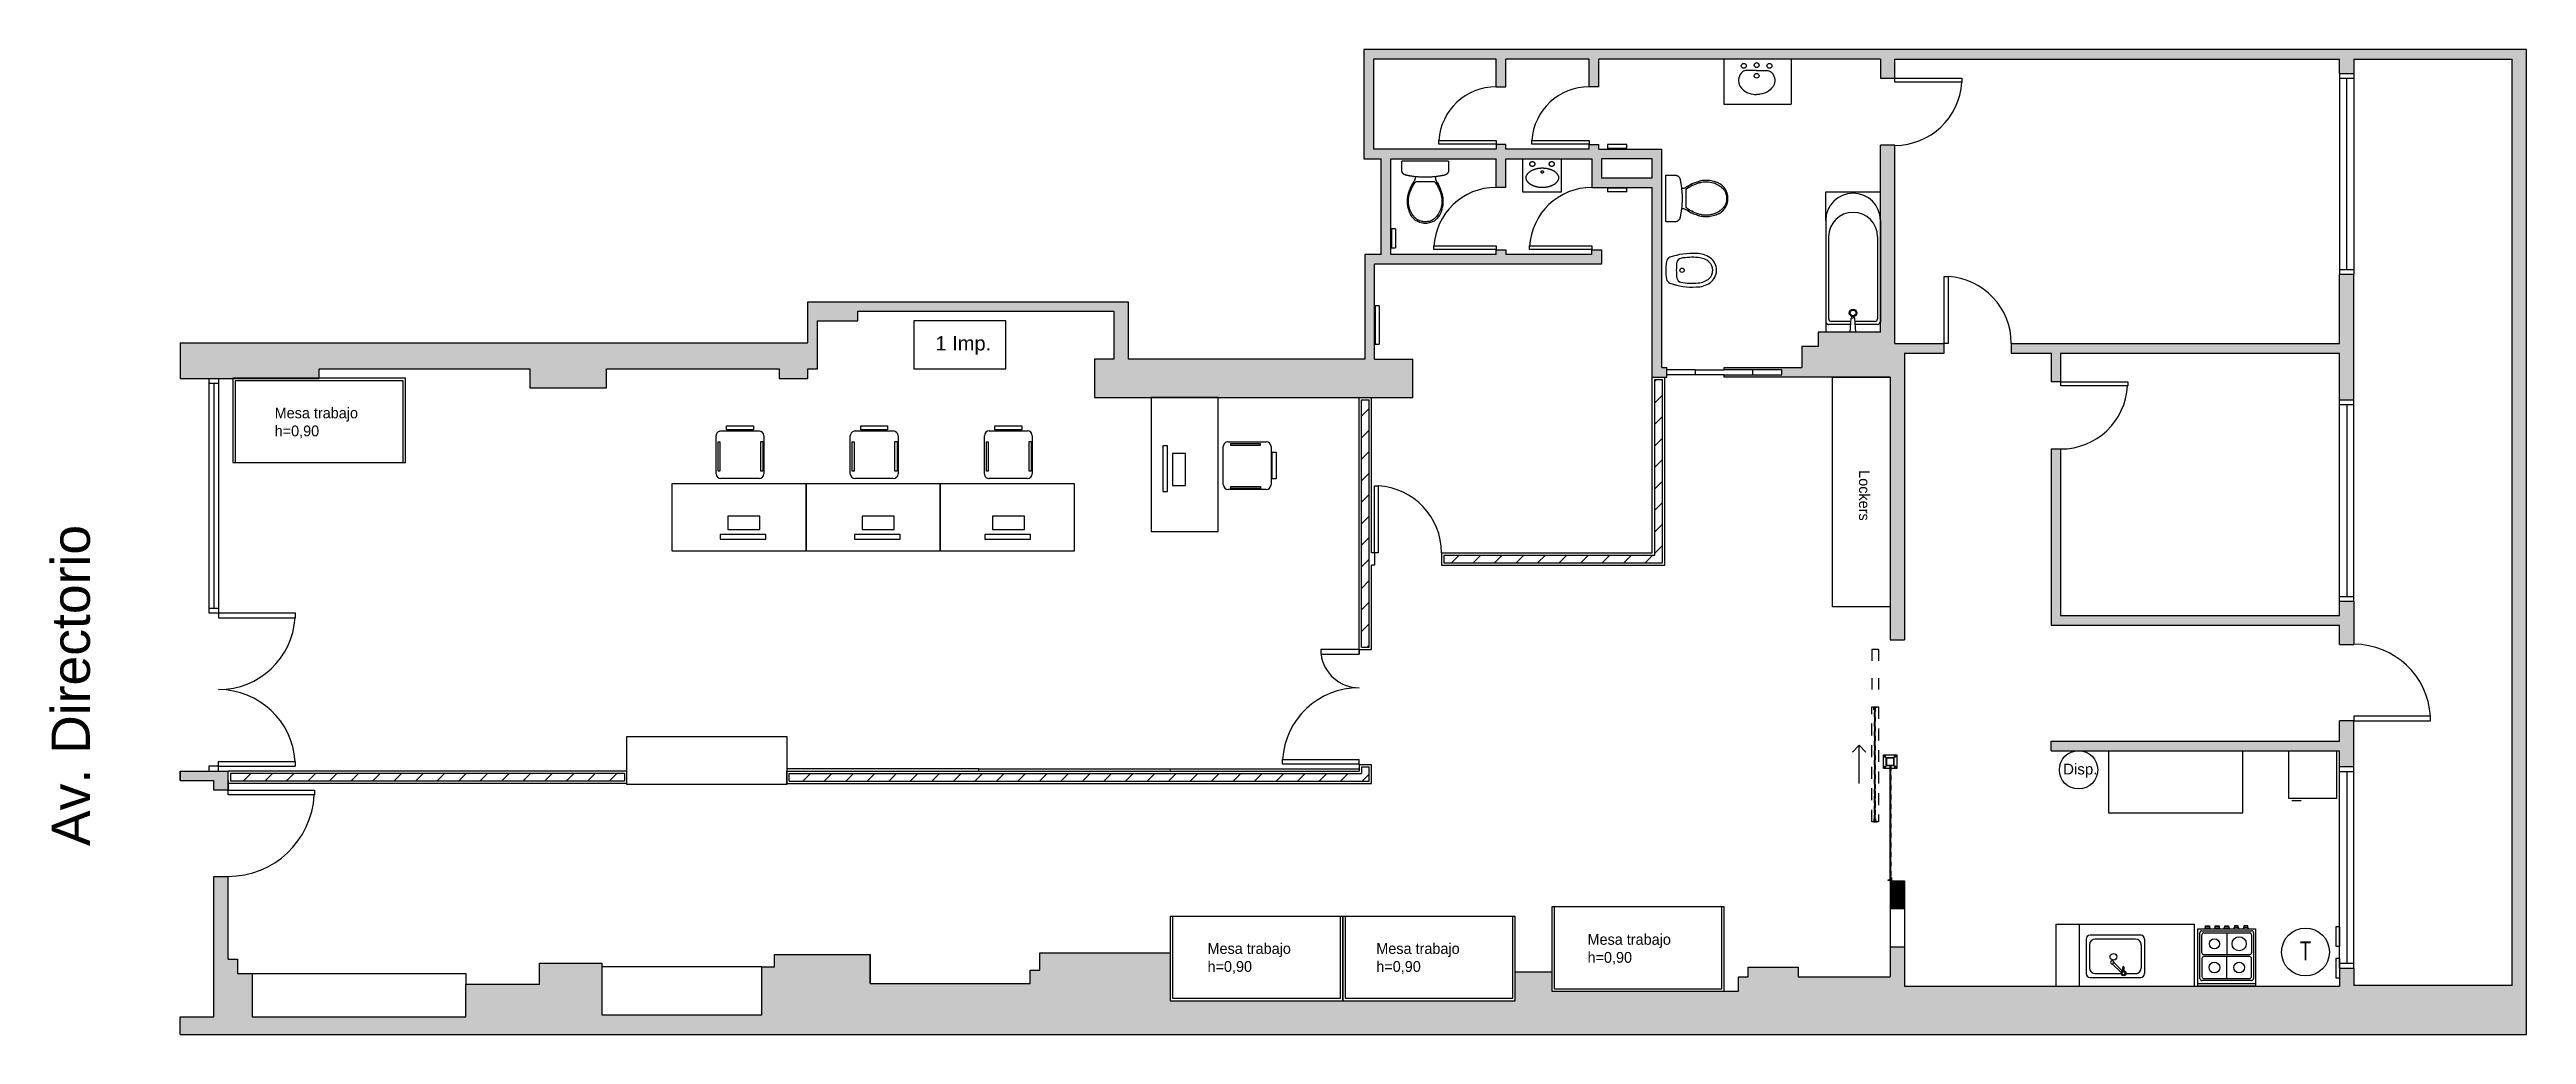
# Model space of a CAD drawing. Header units: millimetres. Extents: x 2242.9 to 2268.8, y 1264.1 to 1274.4.
import ezdxf

# ---------------------------------------------------------------- set-up
doc = ezdxf.new("R2010")
doc.units = ezdxf.units.MM
for name, pattern in [('ACAD_ISO03W100', [30, 12, -18]), ('HIDDEN2', [0.1875, 0.125, -0.0625]), ('LINEA EJES', [30, 24, -3, 0, -3])]:
    doc.linetypes.add(name, pattern=pattern)
doc.layers.add('000 - EXISTENTE', color=252, linetype='Continuous', lineweight=20)
for name, color, linetype in [('CA-Carpinterías 01', 22, 'Continuous'), ('CA-Puertas Existentes', 252, 'Continuous'), ('CA-Puertas Nuevas', 12, 'Continuous'), ('DU-Contorno', 30, 'Continuous'), ('EQ-Cocina', 43, 'Continuous'), ('EQ-Espejo Existente', 254, 'Continuous'), ('EQ-Móvil', 151, 'Continuous'), ('EQ-Sanitario', 41, 'Continuous'), ('HER-Porton Corredizo', 80, 'Continuous'), ('HT-Muros', 254, 'Continuous'), ('HT-Tabique', 253, 'Continuous'), ('MU-Muros', 7, 'Continuous'), ('PR-Rejillas Ventilacion', 252, 'Continuous'), ('RF-Proyecciones 01', 252, 'ACAD_ISO03W100'), ('TX-Detalle', 150, 'Continuous')]:
    doc.layers.add(name, color=color, linetype=linetype)
doc.styles.add('COTAS', font='romans.shx', dxfattribs={"width": 0.7})
doc.styles.add('IRI-OCASA-Layout R 9$0$Standard', font='arial.ttf')
doc.styles.add('OpenGostTypeA-Regular', font='OpenGostTypeA-Regular')
doc.styles.get("Standard").update_dxf_attribs({"font": 'arial.ttf'})

msp = doc.modelspace()

# ---------------------------------------------------------------- texts
at = {"char_height": 0.1125, "width": 1.41008, "attachment_point": 1, "style": 'OpenGostTypeA-Regular'}
for insert in [(2245.286, 1270.684), (2255.019, 1265.093), (2256.78, 1265.093), (2258.984, 1265.188)]:
    msp.add_mtext('Mesa trabajo\\Ph=0,90', dxfattribs=dict(at, insert=insert))
at = {"layer": 'EQ-Cocina', "insert": (2263.493, 1266.966, 0), "char_height": 0.1125, "width": 1.26403, "attachment_point": 1, "style": 'IRI-OCASA-Layout R 9$0$Standard'}
msp.add_mtext('\\pxqc;Disp.', dxfattribs=at)
at = {"layer": 'EQ-Cocina', "insert": (2266.415, 1265.112), "char_height": 0.2, "attachment_point": 1, "style": 'COTAS'}
msp.add_mtext_dynamic_manual_height_columns('{\\fSansSerif|b0|i0|c2|p2;T}', width=0.5, gutter_width=12.5, heights=[0], dxfattribs=at)
at = {"layer": 'EQ-Móvil', "insert": (2250.953, 1271.43, 0), "char_height": 0.15, "width": 3.03645, "attachment_point": 1}
msp.add_mtext('\\pxqc;1 Imp.', dxfattribs=at)
at = {"layer": 'EQ-Móvil', "insert": (2261.929, 1270.03), "char_height": 0.1125, "width": 1.41008, "attachment_point": 1, "rotation": 270, "style": 'OpenGostTypeA-Regular'}
msp.add_mtext('Lockers', dxfattribs=at)
at = {"layer": 'TX-Detalle', "insert": (2242.958, 1266.106), "char_height": 0.4, "attachment_point": 1, "rotation": 90}
msp.add_mtext_dynamic_manual_height_columns('{\\fSansSerif|b0|i0|c2|p2;Av. Directorio}', width=4.11724, gutter_width=12.5, heights=[0], dxfattribs=at)

# ---------------------------------------------------------------- blocks, each defined once
blk = doc.blocks.new('000 - EQUIPAMIENTO - COCINA CON HORNO')
for p, q in [((2030.118886, 860.892263), (2030.118886, 861.492263)), ((2030.118886, 861.492263), (2030.718886, 861.492263)), ((2030.145034, 860.892263), (2030.145034, 861.492263)), ((2030.178886, 860.933929), (2030.178886, 861.450596)), ((2030.199735, 861.429737), (2030.199735, 860.954911)), ((2030.200553, 861.472263), (2030.678886, 861.472263)), ((2030.408349, 861.451403), (2030.221401, 861.451403)), ((2030.430016, 860.954911), (2030.430016, 861.429737)), ((2030.447757, 860.954911), (2030.447757, 861.429737)), ((2030.469423, 861.451403), (2030.656371, 861.451403)), ((2030.678038, 861.429737), (2030.678038, 860.954911)), ((2030.698886, 861.452263), (2030.698886, 860.932263)), ((2030.718886, 861.492263), (2030.718886, 860.892263)), ((2030.718886, 861.420899), (2030.735357, 861.412585)), ((2030.718886, 861.364272), (2030.718886, 861.420899)), ((2030.735357, 861.372585), (2030.718886, 861.364272)), ((2030.735357, 861.372585), (2030.735357, 861.412585)), ((2030.735357, 861.412585), (2030.749946, 861.412585)), ((2030.749946, 861.372585), (2030.735357, 861.372585)), ((2030.749946, 861.412585), (2030.749946, 861.372585)), ((2030.199735, 861.192324), (2030.430016, 861.192324)), ((2030.678038, 861.192324), (2030.447757, 861.192324)), ((2030.718886, 861.320737), (2030.735357, 861.312424)), ((2030.718886, 861.26411), (2030.718886, 861.320737)), ((2030.735357, 861.272424), (2030.718886, 861.26411)), ((2030.718886, 861.220576), (2030.735357, 861.212263)), ((2030.718886, 861.163949), (2030.718886, 861.220576)), ((2030.735357, 861.172263), (2030.718886, 861.163949)), ((2030.735357, 861.112101), (2030.718886, 861.120415)), ((2030.718886, 861.120415), (2030.718886, 861.063788)), ((2030.735357, 861.272424), (2030.735357, 861.312424)), ((2030.735357, 861.312424), (2030.749946, 861.312424)), ((2030.749946, 861.272424), (2030.735357, 861.272424)), ((2030.735357, 861.172263), (2030.735357, 861.212263)), ((2030.735357, 861.212263), (2030.749946, 861.212263)), ((2030.749946, 861.172263), (2030.735357, 861.172263)), ((2030.749946, 861.112101), (2030.735357, 861.112101)), ((2030.735357, 861.112101), (2030.735357, 861.072101)), ((2030.749946, 861.312424), (2030.749946, 861.272424)), ((2030.749946, 861.212263), (2030.749946, 861.172263)), ((2030.749946, 861.072101), (2030.749946, 861.112101)), ((2030.718886, 860.892263), (2030.118886, 860.892263)), ((2030.678886, 860.912263), (2030.200553, 860.912263)), ((2030.221401, 860.933244), (2030.408349, 860.933244)), ((2030.656371, 860.933244), (2030.469423, 860.933244)), ((2030.718886, 861.063788), (2030.735357, 861.072101)), ((2030.735357, 861.01194), (2030.718886, 861.020253)), ((2030.718886, 861.020253), (2030.718886, 860.963626)), ((2030.718886, 860.963626), (2030.735357, 860.97194)), ((2030.735357, 861.072101), (2030.749946, 861.072101)), ((2030.749946, 861.01194), (2030.735357, 861.01194)), ((2030.735357, 861.01194), (2030.735357, 860.97194)), ((2030.735357, 860.97194), (2030.749946, 860.97194)), ((2030.749946, 860.97194), (2030.749946, 861.01194))]:
    blk.add_line(p, q)
for centre, radius in [((2030.314875, 861.320342), 0.056015), ((2030.562897, 861.320342), 0.052549), ((2030.314875, 861.062209), 0.056015), ((2030.562897, 861.062209), 0.074094)]:
    blk.add_circle(centre, radius)
for centre, radius, start, end in [((2030.200553, 861.450596), 0.021667, 90, 180), ((2030.221401, 861.429737), 0.021667, 90, 180), ((2030.408349, 861.429737), 0.021667, 0, 90), ((2030.469423, 861.429737), 0.021667, 90, 180), ((2030.656371, 861.429737), 0.021667, 0, 90), ((2030.678886, 861.452263), 0.02, 0, 90), ((2030.200553, 860.933929), 0.021667, 180, 270), ((2030.221401, 860.954911), 0.021667, 180, 270), ((2030.408349, 860.954911), 0.021667, 270, 0), ((2030.469423, 860.954911), 0.021667, 180, 270), ((2030.656371, 860.954911), 0.021667, 270, 360), ((2030.678886, 860.932263), 0.02, 270, 0)]:
    blk.add_arc(centre, radius, start, end)
blk = doc.blocks.new('000 - EQUIPAMIENTO - BACHA COCINA')
for p, q in [((2027.502307, 861.900422), (2027.142307, 861.900422)), ((2027.102307, 861.860422), (2027.102307, 861.330422)), ((2027.142307, 861.805422), (2027.142307, 861.535333)), ((2027.15323, 861.533817), (2027.241861, 861.624899)), ((2027.442307, 861.865422), (2027.202307, 861.865422)), ((2027.241764, 861.631969), (2027.252225, 861.642719)), ((2027.241861, 861.624899), (2027.256194, 861.610951)), ((2027.273726, 861.621797), (2027.263265, 861.611047)), ((2027.266366, 861.642912), (2027.273533, 861.635938)), ((2027.502307, 861.385422), (2027.502307, 861.805422)), ((2027.542307, 861.330422), (2027.542307, 861.860422)), ((2027.142307, 861.485511), (2027.142307, 861.385422)), ((2027.256194, 861.610951), (2027.167564, 861.519869)), ((2027.168162, 861.518247), (2027.20681, 861.518774)), ((2027.168366, 861.503248), (2027.207014, 861.503775)), ((2027.214411, 861.511377), (2027.214411, 861.511377)), ((2027.502307, 861.290422), (2027.142307, 861.290422)), ((2027.442307, 861.325422), (2027.202307, 861.325422))]:
    blk.add_line(p, q)
for centre, radius in [((2027.317449, 861.616279), 0.035), ((2027.144418, 861.510422), 0.025), ((2027.144418, 861.510422), 0.015)]:
    blk.add_circle(centre, radius)
for centre, radius, start, end in [((2027.142307, 861.860422), 0.04, 90, 180), ((2027.502307, 861.860422), 0.04, 0, 90), ((2027.202307, 861.805422), 0.06, 90, 180), ((2027.245348, 861.628482), 0.005, 135.781242, 225.781242), ((2027.259392, 861.635745), 0.01, 45.781242, 135.781242), ((2027.266559, 861.628771), 0.01, 315.781242, 45.781242), ((2027.442307, 861.805422), 0.06, 0, 90), ((2027.202307, 861.385422), 0.06, 180, 226.561433), ((2027.202307, 861.385422), 0.06, 180, 270), ((2027.206912, 861.511274), 0.0075, 0.781242, 90.781242), ((2027.206912, 861.511274), 0.0075, 270.781242, 0.781242), ((2027.259681, 861.614534), 0.005, 225.781242, 315.781242), ((2027.442307, 861.385422), 0.06, 270, 0), ((2027.142307, 861.330422), 0.04, 180, 270), ((2027.502307, 861.330422), 0.04, 270, 0)]:
    blk.add_arc(centre, radius, start, end)
blk = doc.blocks.new('000 - EQUIPAMIENTO - BIDE')
blk.add_line((2036.504547, 865.972566), (2036.504547, 865.972566))
for points in [[(2036.63748, 865.780754, 0.246826), (2036.767629, 865.849171, 0.151861), (2036.811957, 865.991754, 0.10033), (2036.772721, 866.267096, 0.271364), (2036.730166, 866.302888, 0.042357), (2036.63748, 866.310754, 0.042357), (2036.544794, 866.302888, 0.271364), (2036.502239, 866.267096, 0.10033), (2036.463003, 865.991754, 0.151861), (2036.507331, 865.849171, 0.246826)], [(2036.554735, 866.194494, 0.318789), (2036.513113, 866.154278, 0.069237), (2036.504547, 865.972566, 0.151427), (2036.552203, 865.857195, 0.20471), (2036.63748, 865.820754, 0.20471), (2036.722757, 865.857195, 0.151427), (2036.770413, 865.972566, 0.069237), (2036.761847, 866.154278, 0.318789), (2036.720225, 866.194494, 0.037773), (2036.63748, 866.200754, 0.037773)]]:
    blk.add_lwpolyline(points, format="xyb", close=True)
blk.add_circle((2036.63748, 866.140754), 0.023)
blk = doc.blocks.new('000 - EQUIPAMIENTO - BAÑADERA')
for p, q in [((2037.019079, 865.18135), (2037.019079, 865.412427)), ((2038.104079, 865.442427), (2037.049079, 865.442427)), ((2037.049079, 865.179469), (2037.049079, 865.382427)), ((2037.934079, 865.412427), (2037.079079, 865.412427)), ((2036.939079, 865.186364), (2037.084584, 865.177243)), ((2036.939079, 865.128489), (2037.084584, 865.13761)), ((2037.019079, 864.902427), (2037.019079, 865.133504)), ((2037.049079, 864.932427), (2037.049079, 865.135384)), ((2037.089079, 865.172269), (2037.089079, 865.157427)), ((2037.089079, 865.142585), (2037.089079, 865.157427)), ((2038.104079, 864.872427), (2037.049079, 864.872427)), ((2037.934079, 864.902427), (2037.079079, 864.902427))]:
    blk.add_line(p, q)
for radius in [0.04, 0.03]:
    blk.add_circle((2037.139079, 865.157427), radius)
for centre, radius, start, end in [((2037.049079, 865.412427), 0.03, 90, 180), ((2037.079079, 865.382427), 0.03, 90, 180), ((2037.934079, 865.157427), 0.255, 270, 90), ((2038.104079, 865.157427), 0.285, 270, 90), ((2037.084079, 865.172269), 0.005, 0, 84.202661), ((2037.084079, 865.142585), 0.005, 275.797339, 0), ((2037.049079, 864.902427), 0.03, 180, 270), ((2037.079079, 864.932427), 0.03, 180, 270)]:
    blk.add_arc(centre, radius, start, end)
blk = doc.blocks.new('000 - EQUIPAMIENTO - BACHA BAÑO')
for points in [[(2038.561443, 865.267825), (2038.561443, 865.337212, 0.158803), (2038.550724, 865.366367, 0.306706), (2038.463207, 865.389512, 0.265667), (2038.395124, 865.291248, 0.063087), (2038.393646, 865.267825)], [(2038.561443, 865.267825), (2038.561443, 865.198438, -0.158803), (2038.550724, 865.169284, -0.306706), (2038.463207, 865.146138, -0.265667), (2038.395124, 865.244402, -0.063087), (2038.393646, 865.267825)]]:
    blk.add_lwpolyline(points, format="xyb")
for centre, radius in [((2038.524068, 865.267825), 0.01678), ((2038.592872, 865.357317), 0.017046), ((2038.598199, 865.267825), 0.017046), ((2038.592872, 865.178333), 0.017046)]:
    blk.add_circle(centre, radius)
blk = doc.blocks.new('IRI-OCASA-Layout R 9$0$OCA_SILLA')
at = {"linetype": 'Continuous'}
for p, q in [((0.0549, 0.05), (0.0549, 0.4483)), ((0.1049, 0.4983), (0.5023, 0.4983)), ((0.5523, 0.4483), (0.5523, 0.05)), ((0.5023, 0), (0.1049, 0))]:
    blk.add_line(p, q, dxfattribs=at)
for points in [[(0, 0.1087), (0, 0.3889), (0.0427, 0.3889), (0.0427, 0.1087)], [(0.1654, 0.4663), (0.1654, 0.4876), (0.4749, 0.4876), (0.4749, 0.4663)], [(0.1681, 0.0207), (0.1681, 0.0394), (0.4749, 0.0394), (0.4749, 0.0207)]]:
    blk.add_lwpolyline(points, close=True, dxfattribs=at)
for centre, start, end in [((0.1049, 0.4483), 90, 180), ((0.5023, 0.4483), 0, 90), ((0.1049, 0.05), 180, 270), ((0.5023, 0.05), 270, 0)]:
    blk.add_arc(centre, 0.05, start, end, dxfattribs=at)
blk = doc.blocks.new('000 - MOBILIARIO - MESA TRABAJO')
for p, q in [((2039.532733, 865.061696), (2039.199575, 865.061696)), ((2039.199575, 865.061696), (2039.199575, 864.923549)), ((2039.532733, 864.923549), (2039.532733, 865.061696)), ((2039.596388, 864.872494), (2039.118972, 864.872494)), ((2039.118972, 864.872494), (2039.118972, 864.822494)), ((2039.118972, 864.822494), (2039.596388, 864.822494)), ((2039.199575, 864.923549), (2039.532733, 864.923549)), ((2039.596388, 864.822494), (2039.596388, 864.872494))]:
    blk.add_line(p, q)
blk.add_lwpolyline([(2038.614138, 865.40155), (2038.614138, 864.70155), (2040.014138, 864.70155), (2040.014138, 865.40155)], close=True)
at = {"rotation": 270}
blk.add_blockref('IRI-OCASA-Layout R 9$0$OCA_SILLA', (2039.076058, 866.007389), dxfattribs=at)
blk = doc.blocks.new('PUERTA PUERTIN')
for p, q in [((3264.639414, 1653.768457), (3264.239414, 1653.768457)), ((3264.239414, 1653.768457), (3264.239414, 1653.718457)), ((3264.239414, 1653.718457), (3264.639414, 1653.718457)), ((3264.639414, 1653.718457), (3264.639414, 1653.768457)), ((3264.639414, 1653.718457), (3264.639414, 1653.768457)), ((3264.639414, 1653.768457), (3264.639414, 1653.718457)), ((3263.839414, 1652.568457), (3263.839414, 1652.618457)), ((3263.839414, 1652.618457), (3264.639414, 1652.618457)), ((3264.639414, 1652.568457), (3263.839414, 1652.568457)), ((3264.639414, 1652.568457), (3264.639414, 1652.618457))]:
    blk.add_line(p, q)
for centre, radius, start, end in [((3264.639414, 1653.768457), 0.4, 187.180756, 270), ((3264.639414, 1652.568457), 0.8, 90, 176.416678)]:
    blk.add_arc(centre, radius, start, end)
blk = doc.blocks.new('Inodoro Andina Planta')
for points in [[(716.316573, 775.593171, 0), (716.31657, 775.597129, 0), (716.316493, 775.600158, 0), (716.315794, 775.603681, 0), (716.314617, 775.606914, 0), (716.313076, 775.609911, 0), (716.311251, 775.61254, 0), (716.309128, 775.614914, 0), (716.306623, 775.617143, 0), (716.303852, 775.619203, 0), (716.303491, 775.619452, 0), (716.303275, 775.619599, 0), (716.291566, 775.62694, 0), (716.279039, 775.633595, 0), (716.277408, 775.63438, 0), (716.275763, 775.635152, 0), (716.272667, 775.63657, 0), (716.268224, 775.638567, 0), (716.263751, 775.640534, 0), (716.259248, 775.64247, 0), (716.254716, 775.644372, 0), (716.242093, 775.649417, 0), (716.229346, 775.654118, 0), (716.2221, 775.656607, 0), (716.214854, 775.658958, 0), (716.207609, 775.66117, 0), (716.200363, 775.663239, 0), (716.193318, 775.66511, 0), (716.188577, 775.666278, 0), (716.177441, 775.668692, 0), (716.166376, 775.670639, 0), (716.156569, 775.671992, 0), (716.14684, 775.672992, 0), (716.137271, 775.673643, 0), (716.128958, 775.673928, 0), (716.123722, 775.673966, 0), (716.118532, 775.673894, 0), (716.113389, 775.673715, 0), (716.108294, 775.673429, 0), (716.103249, 775.67304, 0), (716.099381, 775.672624, 0), (716.095519, 775.67215, 0), (716.091662, 775.671633, 0), (716.087808, 775.671092, 0), (716.083955, 775.670541, 0), (716.068494, 775.6679, 0), (716.049531, 775.663507, 0), (716.037225, 775.659989, 0), (716.024346, 775.655736, 0), (716.020104, 775.654205, 0), (716.018216, 775.653501, 0), (716.016856, 775.652983, 0), (716.01546, 775.652442, 0), (716.014029, 775.651877, 0), (716.007469, 775.649168, 0), (716.000272, 775.645987, 0), (715.998044, 775.644981, 0), (715.995827, 775.643953, 0), (715.993624, 775.642898, 0), (715.991438, 775.641807, 0), (715.990934, 775.641548, 0), (715.989334, 775.640715, 0), (715.977699, 775.634003, 0), (715.966891, 775.626614, 0), (715.956902, 775.618614, 0), (715.947724, 775.610063, 0), (715.939349, 775.601022, 0), (715.931766, 775.591546, 0), (715.924966, 775.581688, 0), (715.918937, 775.571501, 0), (715.912079, 775.557487, 0), (715.906544, 775.54308, 0), (715.902303, 775.528381, 0), (715.899322, 775.513482, 0), (715.897569, 775.498472, 0), (715.897009, 775.48343, 0), (715.897633, 775.468741, 0), (715.899391, 775.454543, 0), (715.902193, 775.440879, 0), (715.905953, 775.42779, 0), (715.910589, 775.415309, 0), (715.916023, 775.403464, 0), (715.922182, 775.392278, 0), (715.928994, 775.381771, 0), (715.936393, 775.371955, 0), (715.944316, 775.362842, 0), (715.952702, 775.354438, 0), (715.961497, 775.346744, 0), (715.970645, 775.33976, 0), (715.980096, 775.33348, 0), (715.989803, 775.327898, 0), (715.991647, 775.326929, 0), (715.992629, 775.326418, 0), (715.992883, 775.326302, 0), (715.997154, 775.324318, 0), (716.001429, 775.322341, 0), (716.007527, 775.319683, 0), (716.013473, 775.317217, 0), (716.018984, 775.315055, 0), (716.020122, 775.314626, 0), (716.022829, 775.313631, 0), (716.026585, 775.312309, 0), (716.030383, 775.311036, 0), (716.034215, 775.309812, 0), (716.038071, 775.308638, 0), (716.041945, 775.307514, 0), (716.045827, 775.306442, 0), (716.058005, 775.303409, 0), (716.069992, 775.300889, 0), (716.084915, 775.298393, 0), (716.098946, 775.296728, 0), (716.112229, 775.295843, 0), (716.125667, 775.295718, 0), (716.138617, 775.296263, 0), (716.1481, 775.297121, 0), (716.15098, 775.297412, 0), (716.153854, 775.297751, 0), (716.156727, 775.298116, 0), (716.159599, 775.298484, 0), (716.162473, 775.298834, 0), (716.176627, 775.301203, 0), (716.181087, 775.302101, 0), (716.185551, 775.303074, 0), (716.190018, 775.304122, 0), (716.194902, 775.305352, 0), (716.201718, 775.307191, 0), (716.221951, 775.313397, 0), (716.2421, 775.32064, 0), (716.262164, 775.328832, 0), (716.267621, 775.331219, 0), (716.273072, 775.333667, 0), (716.276302, 775.335152, 0), (716.27834, 775.336119, 0), (716.280373, 775.337113, 0), (716.2824, 775.338132, 0), (716.284422, 775.339177, 0), (716.295417, 775.3454, 0), (716.301556, 775.349302, 0), (716.303076, 775.35032, 0), (716.303266, 775.350448, 0), (716.307602, 775.353728, 0), (716.310321, 775.356402, 0), (716.312468, 775.359187, 0), (716.314148, 775.362115, 0), (716.31533, 775.365058, 0), (716.316235, 775.368872, 0), (716.31665, 775.372447, 0), (716.316615, 775.37513, 0), (716.316579, 775.376347, 0), (716.316573, 775.376889, 0), (716.316573, 775.376947, 0)], [(716.332353, 775.566282, 0), (716.332353, 775.403771, 0), (716.332353, 775.390195, 0), (716.332353, 775.389816, 0), (716.332256, 775.389016, 0), (716.331974, 775.38825, 0), (716.331529, 775.387571, 0), (716.330946, 775.387022, 0), (716.328594, 775.385301, 0), (716.314617, 775.375588, 0), (716.301243, 775.367058, 0), (716.291571, 775.361312, 0), (716.282334, 775.356133, 0), (716.272669, 775.351003, 0), (716.263218, 775.346232, 0), (716.254354, 775.341992, 0), (716.246096, 775.338257, 0), (716.237163, 775.334462, 0), (716.229119, 775.331272, 0), (716.221992, 775.328629, 0), (716.215802, 775.326479, 0), (716.210333, 775.324683, 0), (716.20463, 775.322893, 0), (716.198895, 775.321185, 0), (716.19313, 775.319565, 0), (716.187334, 775.318042, 0), (716.181509, 775.316624, 0), (716.16893, 775.313975, 0), (716.156225, 775.311924, 0), (716.143402, 775.310551, 0), (716.130441, 775.309939, 0), (716.116498, 775.310149, 0), (716.099009, 775.311584, 0), (716.081494, 775.314267, 0), (716.064003, 775.318131, 0), (716.046586, 775.323107, 0), (716.038434, 775.325814, 0), (716.031401, 775.328391, 0), (716.024382, 775.331214, 0), (716.017349, 775.334307, 0), (716.010313, 775.337682, 0), (716.003287, 775.341347, 0), (715.996284, 775.345315, 0), (715.989319, 775.349596, 0), (715.978293, 775.357123, 0), (715.968445, 775.364714, 0), (715.959289, 775.372629, 0), (715.950244, 775.381518, 0), (715.941494, 775.391523, 0), (715.937306, 775.396987, 0), (715.933288, 775.402782, 0), (715.92968, 775.408593, 0), (715.926694, 775.414056, 0), (715.923944, 775.419786, 0), (715.920776, 775.427474, 0), (715.917847, 775.436017, 0), (715.915213, 775.445418, 0), (715.912918, 775.455653, 0), (715.912483, 775.457894, 0), (715.912355, 775.45861, 0), (715.912225, 775.459403, 0), (715.912095, 775.460271, 0), (715.911964, 775.461215, 0), (715.911834, 775.462234, 0), (715.911705, 775.463329, 0), (715.911336, 775.467011, 0), (715.911011, 775.471233, 0), (715.910752, 775.475875, 0), (715.910519, 775.484507, 0), (715.910582, 775.491932, 0), (715.910908, 775.499085, 0), (715.911509, 775.505717, 0), (715.911815, 775.508095, 0), (715.912155, 775.510315, 0), (715.912599, 775.512767, 0), (715.913485, 775.517151, 0), (715.915948, 775.527464, 0), (715.91878, 775.536953, 0), (715.921029, 775.543265, 0), (715.923453, 775.549184, 0), (715.926049, 775.554739, 0), (715.928863, 775.560043, 0), (715.932123, 775.565462, 0), (715.938565, 775.57475, 0), (715.945439, 775.583236, 0), (715.952676, 775.591047, 0), (715.96018, 775.59824, 0), (715.967858, 775.604864, 0), (715.975857, 775.61113, 0), (715.989624, 775.620646, 0), (716.0035, 775.62882, 0), (716.017382, 775.635765, 0), (716.031164, 775.641575, 0), (716.04029, 775.644879, 0), (716.051339, 775.64841, 0), (716.062358, 775.651496, 0), (716.073265, 775.654112, 0), (716.084095, 775.656263, 0), (716.094964, 775.657963, 0), (716.10805, 775.659377, 0), (716.121167, 775.660074, 0), (716.134098, 775.660021, 0), (716.146501, 775.659231, 0), (716.158995, 775.657731, 0), (716.169469, 775.655971, 0), (716.180028, 775.653769, 0), (716.190717, 775.651136, 0), (716.201527, 775.648098, 0), (716.21245, 775.644685, 0), (716.221963, 775.641432, 0), (716.238371, 775.635089, 0), (716.25516, 775.627685, 0), (716.272323, 775.619231, 0), (716.281794, 775.614213, 0), (716.290537, 775.609333, 0), (716.299617, 775.603984, 0), (716.30274, 775.602076, 0), (716.305896, 775.600108, 0), (716.309085, 775.598081, 0), (716.312306, 775.595992, 0), (716.315929, 775.593592, 0), (716.320032, 775.590807, 0), (716.324811, 775.58747, 0), (716.330244, 775.583549, 0), (716.330947, 775.583032, 0), (716.33153, 775.582492, 0), (716.331975, 775.581829, 0), (716.332256, 775.581074, 0), (716.332353, 775.580267, 0), (716.332353, 775.580221, 0), (716.332353, 775.566282, 0)], [(716.380757, 775.590973, 0), (716.360954, 775.590973, 0), (716.354277, 775.591601, 0), (716.348872, 775.593034, 0), (716.343789, 775.595169, 0), (716.339178, 775.597828, 0), (716.338101, 775.598558, 0), (716.337574, 775.598932, 0), (716.337395, 775.599061, 0), (716.337301, 775.59913, 0), (716.323962, 775.608441, 0), (716.31103, 775.616678, 0), (716.298376, 775.623977, 0), (716.285881, 775.630468, 0), (716.273436, 775.63627, 0), (716.271997, 775.6369, 0)], [(716.546456, 775.325857, 0), (716.546456, 775.280072, 0), (716.546456, 775.265051, 0), (716.546456, 775.259751, 0), (716.546456, 775.249779, 0), (716.546433, 775.249309, 0), (716.546392, 775.248841, 0), (716.546323, 775.248381, 0), (716.546237, 775.247922, 0), (716.546157, 775.247618, 0), (716.546065, 775.247318, 0), (716.545954, 775.247022, 0), (716.545829, 775.24673, 0), (716.545718, 775.246484, 0), (716.545419, 775.245909, 0), (716.545072, 775.245361, 0), (716.544681, 775.244843, 0), (716.544253, 775.244356, 0), (716.543792, 775.243903, 0), (716.543301, 775.243484, 0), (716.542783, 775.2431, 0), (716.542241, 775.242751, 0), (716.54162, 775.242406, 0), (716.540976, 775.242103, 0), (716.540314, 775.241843, 0), (716.539485, 775.241583, 0), (716.538637, 775.241387, 0), (716.537913, 775.241271, 0), (716.537182, 775.2412, 0), (716.536448, 775.241174, 0), (716.516333, 775.241119, 0), (716.474658, 775.241004, 0), (716.474562, 775.241004, 0), (716.474493, 775.241004, 0), (716.474425, 775.241003, 0), (716.474357, 775.241003, 0), (716.474222, 775.241003, 0), (716.474087, 775.241003, 0), (716.47192, 775.241, 0), (716.463245, 775.241031, 0), (716.454558, 775.241129, 0), (716.452384, 775.241163, 0), (716.451297, 775.241182, 0), (716.451238, 775.241183, 0), (716.451201, 775.241184, 0), (716.451178, 775.241184, 0), (716.451156, 775.241185, 0), (716.45111, 775.241185, 0), (716.451065, 775.241186, 0), (716.450884, 775.241189, 0), (716.449433, 775.241213, 0), (716.447499, 775.241253, 0), (716.445566, 775.241319, 0), (716.443635, 775.241431, 0), (716.443454, 775.241444, 0), (716.443375, 775.241451, 0), (716.443269, 775.241459, 0), (716.443156, 775.241468, 0), (716.442496, 775.241528, 0), (716.441176, 775.241676, 0), (716.439857, 775.24186, 0), (716.438542, 775.242082, 0), (716.436797, 775.242432, 0), (716.435064, 775.242844, 0), (716.433347, 775.243317, 0), (716.432073, 775.243709, 0), (716.430811, 775.244134, 0), (716.429565, 775.24459, 0), (716.429375, 775.244663, 0), (716.429209, 775.244728, 0), (716.429046, 775.244791, 0), (716.428546, 775.244991, 0), (716.427231, 775.245548, 0), (716.425937, 775.24614, 0), (716.424665, 775.246768, 0), (716.423413, 775.247431, 0), (716.42218, 775.24813, 0), (716.420964, 775.248865, 0), (716.420063, 775.249439, 0), (716.419616, 775.249734, 0), (716.419393, 775.249883, 0), (716.419299, 775.249947, 0), (716.419226, 775.249996, 0), (716.418139, 775.250753, 0), (716.416713, 775.251809, 0), (716.415324, 775.252913, 0), (716.413984, 775.254062, 0), (716.413739, 775.254281, 0), (716.413645, 775.254367, 0), (716.413534, 775.254469, 0), (716.413418, 775.254575, 0), (716.412742, 775.255211, 0), (716.411431, 775.256523, 0), (716.410173, 775.257884, 0), (716.408968, 775.259294, 0), (716.407817, 775.26075, 0), (716.407262, 775.261494, 0), (716.407126, 775.261681, 0), (716.407, 775.261856, 0), (716.406767, 775.26218, 0), (716.405829, 775.263516, 0), (716.404897, 775.264901, 0), (716.403995, 775.266317, 0), (716.403147, 775.267746, 0), (716.402751, 775.268461, 0), (716.402377, 775.269172, 0), (716.402332, 775.269261, 0), (716.402307, 775.269311, 0), (716.40227, 775.269386, 0), (716.40223, 775.269464, 0), (716.402013, 775.269901, 0), (716.401593, 775.270769, 0), (716.400806, 775.272486, 0), (716.400084, 775.274187, 0), (716.399423, 775.275881, 0), (716.398815, 775.277576, 0), (716.398255, 775.279284, 0), (716.397736, 775.281012, 0), (716.397254, 775.282771, 0), (716.396801, 775.284569, 0), (716.396372, 775.286417, 0), (716.396165, 775.287362, 0), (716.396097, 775.287676, 0), (716.396029, 775.287998, 0), (716.395954, 775.288354, 0), (716.395475, 775.290653, 0), (716.394992, 775.292993, 0), (716.394508, 775.295363, 0), (716.393865, 775.298556, 0), (716.393226, 775.301768, 0), (716.392598, 775.304977, 0), (716.392136, 775.307369, 0), (716.391684, 775.30974, 0), (716.391243, 775.31208, 0), (716.391028, 775.313236, 0), (716.390975, 775.313523, 0), (716.390961, 775.313595, 0), (716.390958, 775.313613, 0), (716.390955, 775.313631, 0), (716.390949, 775.313662, 0), (716.390939, 775.313718, 0), (716.390927, 775.313781, 0), (716.390861, 775.314141, 0), (716.390794, 775.3145, 0), (716.39027, 775.317376, 0), (716.388913, 775.325051, 0), (716.38762, 775.332736, 0), (716.38639, 775.340432, 0), (716.385224, 775.348136, 0), (716.38412, 775.355849, 0), (716.38308, 775.363571, 0), (716.382103, 775.371301, 0), (716.38119, 775.379039, 0), (716.38034, 775.386784, 0), (716.379553, 775.394536, 0), (716.37883, 775.402295, 0), (716.378171, 775.410059, 0), (716.377575, 775.41783, 0), (716.377043, 775.425605, 0), (716.376575, 775.433386, 0), (716.376416, 775.436305, 0), (716.37634, 775.437765, 0), (716.376321, 775.43813, 0), (716.376303, 775.438495, 0), (716.376301, 775.438537, 0), (716.376299, 775.438566, 0), (716.376297, 775.4386, 0), (716.376296, 775.438634, 0), (716.376294, 775.438668, 0), (716.376291, 775.438736, 0), (716.376287, 775.438805, 0), (716.37618, 775.440985, 0), (716.375981, 775.445341, 0), (716.375706, 775.45229, 0), (716.375483, 775.459214, 0), (716.375313, 775.466111, 0), (716.375196, 775.472977, 0), (716.37513, 775.479811, 0), (716.375116, 775.484065, 0), (716.375116, 775.484596, 0), (716.375116, 775.484861, 0), (716.375115, 775.484894, 0), (716.375115, 775.484928, 0), (716.375115, 775.484974, 0), (716.375116, 775.485043, 0), (716.375116, 775.485197, 0), (716.375116, 775.485351, 0), (716.37512, 775.487814, 0), (716.37515, 775.492741, 0), (716.375232, 775.499309, 0), (716.375362, 775.505876, 0), (716.375541, 775.512441, 0), (716.375818, 775.520316, 0), (716.376163, 775.528188, 0), (716.376577, 775.536056, 0), (716.377057, 775.543921, 0), (716.377605, 775.551781, 0), (716.378113, 775.558327, 0), (716.378666, 775.56487, 0), (716.379265, 775.571409, 0), (716.379744, 775.57631, 0), (716.380248, 775.581209, 0), (716.380778, 775.586106, 0), (716.381052, 775.588553, 0), (716.381122, 775.589165, 0), (716.381192, 775.589777, 0), (716.381227, 775.590083, 0), (716.381262, 775.590389, 0), (716.38128, 775.590541, 0), (716.381297, 775.590694, 0), (716.381312, 775.590821, 0), (716.381323, 775.590918, 0), (716.382306, 775.599088, 0), (716.383359, 775.607256, 0), (716.384483, 775.615419, 0), (716.385675, 775.623573, 0), (716.386936, 775.631715, 0), (716.388264, 775.639843, 0), (716.389304, 775.645927, 0), (716.390381, 775.651999, 0), (716.390933, 775.655031, 0), (716.391073, 775.655788, 0), (716.391125, 775.656072, 0), (716.391178, 775.656356, 0), (716.39119, 775.656423, 0), (716.391202, 775.656486, 0), (716.391209, 775.656527, 0), (716.391316, 775.657102, 0), (716.391751, 775.659425, 0), (716.39235, 775.662576, 0), (716.392966, 775.665768, 0), (716.393596, 775.668979, 0), (716.394234, 775.672188, 0), (716.394877, 775.675374, 0), (716.395519, 775.678516, 0), (716.395998, 775.680831, 0), (716.396236, 775.681972, 0), (716.396273, 775.682146, 0), (716.396306, 775.682302, 0), (716.396339, 775.682456, 0), (716.396441, 775.682932, 0), (716.396858, 775.684799, 0), (716.397296, 775.686613, 0), (716.39776, 775.688383, 0), (716.398256, 775.690118, 0), (716.398791, 775.691828, 0), (716.39937, 775.693523, 0), (716.39987, 775.694874, 0), (716.400407, 775.696226, 0), (716.400982, 775.697584, 0), (716.401599, 775.698953, 0), (716.402261, 775.700338, 0), (716.402478, 775.700774, 0), (716.402507, 775.700831, 0), (716.402524, 775.700866, 0), (716.402539, 775.700894, 0), (716.402583, 775.700982, 0), (716.402767, 775.701337, 0), (716.403152, 775.70205, 0), (716.403558, 775.702763, 0), (716.403983, 775.703477, 0), (716.404873, 775.704894, 0), (716.405798, 775.706284, 0), (716.406732, 775.707629, 0), (716.406773, 775.707686, 0), (716.407843, 775.709126, 0), (716.408947, 775.710538, 0), (716.410094, 775.711914, 0), (716.411291, 775.713247, 0), (716.412076, 775.714067, 0), (716.412381, 775.714376, 0), (716.412847, 775.714835, 0), (716.412949, 775.714933, 0), (716.41358, 775.715529, 0), (716.413775, 775.715708, 0), (716.413886, 775.715809, 0), (716.41401, 775.715921, 0), (716.414295, 775.716175, 0), (716.414501, 775.716356, 0), (716.415509, 775.717209, 0), (716.416491, 775.717995, 0), (716.417602, 775.718837, 0), (716.418181, 775.719259, 0), (716.418274, 775.719325, 0), (716.418676, 775.71961, 0), (716.419218, 775.719984, 0), (716.419354, 775.720077, 0), (716.419436, 775.720133, 0), (716.419541, 775.720203, 0), (716.419985, 775.720499, 0), (716.420002, 775.72051, 0), (716.421263, 775.721314, 0), (716.422541, 775.722078, 0), (716.423732, 775.722745, 0), (716.42494, 775.723378, 0), (716.426102, 775.723947, 0), (716.427282, 775.724486, 0), (716.427425, 775.724549, 0), (716.428407, 775.724965, 0), (716.429403, 775.725361, 0), (716.429599, 775.725436, 0), (716.429834, 775.725525, 0), (716.430083, 775.725617, 0), (716.430824, 775.725882, 0), (716.431391, 775.726076, 0), (716.431727, 775.726186, 0), (716.43233, 775.726378, 0), (716.43349, 775.726724, 0), (716.434663, 775.727043, 0), (716.436257, 775.727429, 0), (716.437865, 775.727764, 0), (716.438558, 775.727892, 0), (716.440144, 775.728149, 0), (716.441732, 775.728355, 0), (716.443318, 775.728511, 0), (716.444898, 775.728615, 0), (716.445684, 775.728648, 0), (716.446075, 775.728659, 0), (716.446271, 775.728663, 0), (716.446339, 775.728665, 0), (716.446424, 775.728667, 0), (716.446507, 775.728668, 0), (716.446589, 775.72867, 0), (716.449217, 775.728718, 0), (716.454474, 775.728796, 0), (716.459731, 775.72885, 0), (716.464988, 775.728885, 0), (716.470246, 775.728904, 0), (716.472875, 775.728909, 0), (716.473532, 775.728909, 0), (716.474189, 775.72891, 0), (716.474353, 775.72891, 0), (716.474518, 775.72891, 0), (716.516952, 775.728944, 0), (716.5364, 775.72896, 0), (716.536988, 775.728943, 0), (716.537573, 775.728894, 0), (716.538124, 775.72882, 0), (716.538671, 775.728715, 0), (716.539148, 775.728604, 0), (716.539619, 775.728472, 0), (716.540085, 775.72832, 0), (716.540542, 775.728148, 0), (716.541134, 775.727887, 0), (716.541708, 775.727589, 0), (716.542263, 775.727258, 0), (716.542828, 775.726867, 0), (716.543366, 775.72644, 0), (716.543714, 775.726121, 0), (716.544053, 775.72579, 0), (716.544372, 775.725441, 0), (716.544672, 775.725074, 0), (716.544952, 775.724692, 0), (716.545212, 775.724297, 0), (716.545451, 775.723886, 0), (716.545665, 775.723464, 0), (716.545854, 775.723035, 0), (716.546043, 775.722529, 0), (716.5462, 775.722013, 0), (716.546318, 775.721488, 0), (716.546395, 775.720954, 0), (716.546442, 775.720415, 0), (716.546474, 775.719874, 0), (716.546473, 775.719528, 0), (716.546473, 775.719485, 0), (716.546473, 775.719446, 0), (716.546473, 775.719207, 0), (716.546473, 775.718776, 0), (716.546473, 775.718706, 0), (716.546471, 775.716298, 0), (716.546471, 775.716158, 0), (716.546471, 775.71574, 0), (716.546469, 775.713878, 0), (716.546468, 775.712402, 0), (716.546466, 775.709321, 0), (716.546464, 775.704865, 0), (716.546435, 775.610113, 0), (716.546435, 775.515361, 0), (716.546448, 775.420609, 0), (716.546456, 775.325857, 0)], [(716.380866, 775.377629, 0), (716.371568, 775.377605, 0), (716.366918, 775.377589, 0), (716.364594, 775.377581, 0), (716.36285, 775.377576, 0), (716.362705, 775.377575, 0), (716.36256, 775.377574, 0), (716.362414, 775.377574, 0), (716.362292, 775.377574, 0), (716.361318, 775.377554, 0), (716.360349, 775.377521, 0), (716.358779, 775.377392, 0), (716.357214, 775.377212, 0), (716.355652, 775.376998, 0), (716.354092, 775.376762, 0), (716.352533, 775.376521, 0), (716.347279, 775.375029, 0), (716.342776, 775.373075, 0), (716.342509, 775.372959, 0), (716.3423, 775.372854, 0), (716.340903, 775.372083, 0), (716.339541, 775.37125, 0), (716.338746, 775.370724, 0), (716.338549, 775.370589, 0), (716.338452, 775.370519, 0), (716.33842, 775.370499, 0), (716.338401, 775.370488, 0), (716.338352, 775.370458, 0), (716.338033, 775.370234, 0), (716.337776, 775.370053, 0), (716.337764, 775.370045, 0), (716.33467, 775.367873, 0), (716.331564, 775.365718, 0), (716.325873, 775.361818, 0), (716.316409, 775.355793, 0), (716.307016, 775.350226, 0), (716.29072, 775.34145, 0), (716.274752, 775.333817, 0), (716.258595, 775.326952, 0), (716.24516, 775.321833, 0)]]:
    blk.add_polyline3d(points)
blk = doc.blocks.new('CA-Puerta 070')
for p, q in [((3270.714414, 1656.96152), (3270.714414, 1657.66152)), ((3270.714414, 1657.66152), (3270.754414, 1657.66152)), ((3270.754414, 1657.66152), (3270.754414, 1656.96152)), ((3270.754414, 1656.96152), (3270.714414, 1656.96152))]:
    blk.add_line(p, q)
blk.add_arc((3270.714414, 1656.96152), 0.7, 0, 86.724171)
blk = doc.blocks.new('CA-Puerta 060')
for p, q in [((3265.440196, 1659.04152), (3265.440196, 1659.08152)), ((3265.440196, 1659.08152), (3266.040196, 1659.08152)), ((3266.040196, 1659.04152), (3265.440196, 1659.04152)), ((3266.040196, 1659.08152), (3266.040196, 1659.04152))]:
    blk.add_line(p, q)
blk.add_arc((3266.040196, 1659.04152), 0.6, 90, 176.177446)
blk = doc.blocks.new('CA-Puerta 065')
for p, q in [((3265.390196, 1657.94152), (3265.390196, 1657.98152)), ((3265.390196, 1657.98152), (3266.040196, 1657.98152)), ((3266.040196, 1657.94152), (3265.390196, 1657.94152)), ((3266.040196, 1657.98152), (3266.040196, 1657.94152))]:
    blk.add_line(p, q)
blk.add_arc((3266.039414, 1657.94152), 0.65, 90, 177.190167)
blk = doc.blocks.new('CA-Puerta 080')
for p, q in [((3275.789414, 1653.07152), (3274.989414, 1653.07152)), ((3274.989414, 1653.07152), (3274.989414, 1653.02152)), ((3274.989414, 1653.02152), (3275.789414, 1653.02152)), ((3275.789414, 1653.02152), (3275.789414, 1653.07152))]:
    blk.add_line(p, q)
blk.add_arc((3274.989414, 1653.02152), 0.8, 3.583322, 90)
blk = doc.blocks.new('CA-Puerta Doble 080')
for p, q in [((3252.709414, 1654.148457), (3253.509414, 1654.148457)), ((3252.709414, 1654.148457), (3252.709414, 1654.098457)), ((3252.709414, 1654.098457), (3253.509414, 1654.098457)), ((3253.509414, 1654.148457), (3253.509414, 1654.098457)), ((3252.709414, 1652.548457), (3252.609414, 1652.548457)), ((3252.609414, 1652.548457), (3252.609414, 1652.498457)), ((3252.709414, 1652.598457), (3253.509414, 1652.598457)), ((3252.709414, 1652.548457), (3252.709414, 1652.598457)), ((3252.709414, 1652.498457), (3252.709414, 1652.548457)), ((3252.709414, 1652.548457), (3253.509414, 1652.548457)), ((3253.509414, 1652.598457), (3253.509414, 1652.548457))]:
    blk.add_line(p, q)
for centre, start, end in [((3252.709414, 1654.148457), 270, 356.416678), ((3252.709414, 1652.548457), 3.583322, 90)]:
    blk.add_arc(centre, 0.8, start, end)
blk = doc.blocks.new('CA-Puerta 090')
for p, q in [((3252.809414, 1652.298457), (3253.709414, 1652.298457)), ((3252.809414, 1652.248457), (3252.809414, 1652.298457)), ((3253.709414, 1652.248457), (3252.809414, 1652.248457)), ((3253.709414, 1652.298457), (3253.709414, 1652.248457))]:
    blk.add_line(p, q)
blk.add_arc((3252.809414, 1652.298457), 0.9, 270, 356.815261)
blk = doc.blocks.new('CA-Puerta Corrediza')
at = {"ltscale": 15}
for p, q in [((3268.119414, 1656.686457), (3267.819414, 1656.686457)), ((3268.119414, 1656.636457), (3267.819414, 1656.636457))]:
    blk.add_line(p, q, dxfattribs=at)
for p, q in [((3268.119414, 1656.636457), (3268.119414, 1656.686457)), ((3268.119414, 1656.686457), (3268.419414, 1656.686457)), ((3268.419414, 1656.636457), (3268.119414, 1656.636457)), ((3269.019414, 1656.686457), (3268.419414, 1656.686457)), ((3268.419414, 1656.636457), (3269.019414, 1656.636457)), ((3268.719414, 1656.636457), (3268.719414, 1656.686457)), ((3269.019414, 1656.636457), (3269.019414, 1656.686457))]:
    blk.add_line(p, q)
blk = doc.blocks.new('EQ-Mesa de Trabajo')
blk.add_lwpolyline([(3268.419414, 1651.60668), (3266.619414, 1651.60668), (3266.619414, 1650.72668), (3268.419414, 1650.72668)], close=True)
blk.add_lwpolyline([(3266.644414, 1651.60668), (3266.644414, 1650.75168), (3268.394414, 1650.75168), (3268.394414, 1651.60668)])
blk = doc.blocks.new('HER-Porton Corredizo')
for points in [[(3270.702, 1653.167), (3270.734, 1653.167), (3270.734, 1653.162), (3270.707, 1653.162), (3270.707, 1653.135), (3270.702, 1653.135)], [(3270.715, 1653.162), (3270.715, 1653.137), (3270.718, 1653.137), (3270.718, 1653.162)], [(3270.702, 1651.967), (3270.734, 1651.967), (3270.734, 1651.972), (3270.707, 1651.972), (3270.707, 1651.999), (3270.702, 1651.999)], [(3270.715, 1651.972), (3270.715, 1651.997), (3270.718, 1651.997), (3270.718, 1651.972)]]:
    blk.add_hatch(color=256).paths.add_polyline_path(points)
at = {"linetype": 'HIDDEN2'}
for p, q in [((3270.68, 1651.967, 0), (3270.68, 1653.167, 0)), ((3270.68, 1653.167, 0), (3270.75, 1653.167, 0)), ((3270.75, 1653.167, 0), (3270.75, 1651.967, 0)), ((3270.75, 1651.967, 0), (3270.68, 1651.967, 0))]:
    blk.add_line(p, q, dxfattribs=at)
for p, q in [((3270.702, 1653.167, 0), (3270.734, 1653.167, 0)), ((3270.702, 1653.135, 0), (3270.702, 1653.167, 0)), ((3270.702, 1653.167, 0), (3270.702, 1653.167, 0)), ((3270.707, 1653.135, 0), (3270.702, 1653.135, 0)), ((3270.734, 1653.162, 0), (3270.707, 1653.162, 0)), ((3270.707, 1653.162, 0), (3270.707, 1653.135, 0)), ((3270.734, 1653.167, 0), (3270.734, 1653.162, 0)), ((3270.707, 1651.999, 0), (3270.702, 1651.999, 0)), ((3270.702, 1651.999, 0), (3270.702, 1651.967, 0)), ((3270.702, 1651.967, 0), (3270.734, 1651.967, 0)), ((3270.702, 1651.967, 0), (3270.702, 1651.967, 0)), ((3270.707, 1651.972, 0), (3270.707, 1651.999, 0)), ((3270.734, 1651.972, 0), (3270.707, 1651.972, 0)), ((3270.715, 1651.972, 0), (3270.715, 1651.997, 0)), ((3270.715, 1651.997, 0), (3270.718, 1651.997, 0)), ((3270.718, 1651.972, 0), (3270.715, 1651.972, 0)), ((3270.715, 1651.972, 0), (3270.715, 1651.972, 0)), ((3270.718, 1651.997, 0), (3270.718, 1651.972, 0)), ((3270.734, 1651.967, 0), (3270.734, 1651.972, 0))]:
    blk.add_line(p, q)
at = {"elevation": 0}
for points in [[(3270.707, 1653.162), (3270.71, 1653.062), (3270.715, 1653.062), (3270.712, 1653.162), (3270.707, 1653.162)], [(3270.707, 1653.062), (3270.71, 1653.162), (3270.715, 1653.162), (3270.712, 1653.062), (3270.707, 1653.062)], [(3270.707, 1653.062), (3270.71, 1652.962), (3270.715, 1652.962), (3270.712, 1653.062), (3270.707, 1653.062)], [(3270.707, 1652.962), (3270.71, 1653.062), (3270.715, 1653.062), (3270.712, 1652.962), (3270.707, 1652.962)], [(3270.707, 1652.962), (3270.71, 1652.862), (3270.715, 1652.862), (3270.712, 1652.962), (3270.707, 1652.962)], [(3270.707, 1652.862), (3270.71, 1652.962), (3270.715, 1652.962), (3270.712, 1652.862), (3270.707, 1652.862)], [(3270.707, 1652.862), (3270.71, 1652.762), (3270.715, 1652.762), (3270.712, 1652.862), (3270.707, 1652.862)], [(3270.707, 1652.762), (3270.71, 1652.862), (3270.715, 1652.862), (3270.712, 1652.762), (3270.707, 1652.762)], [(3270.707, 1652.762), (3270.71, 1652.662), (3270.715, 1652.662), (3270.712, 1652.762), (3270.707, 1652.762)], [(3270.707, 1652.662), (3270.71, 1652.762), (3270.715, 1652.762), (3270.712, 1652.662), (3270.707, 1652.662)], [(3270.707, 1652.662), (3270.71, 1652.562), (3270.715, 1652.562), (3270.712, 1652.662), (3270.707, 1652.662)], [(3270.707, 1652.562), (3270.71, 1652.662), (3270.715, 1652.662), (3270.712, 1652.562), (3270.707, 1652.562)], [(3270.707, 1652.562), (3270.71, 1652.462), (3270.715, 1652.462), (3270.712, 1652.562), (3270.707, 1652.562)], [(3270.707, 1652.462), (3270.71, 1652.562), (3270.715, 1652.562), (3270.712, 1652.462), (3270.707, 1652.462)], [(3270.707, 1652.462), (3270.71, 1652.362), (3270.715, 1652.362), (3270.712, 1652.462), (3270.707, 1652.462)], [(3270.707, 1652.362), (3270.71, 1652.462), (3270.715, 1652.462), (3270.712, 1652.362), (3270.707, 1652.362)], [(3270.707, 1652.362), (3270.71, 1652.262), (3270.715, 1652.262), (3270.712, 1652.362), (3270.707, 1652.362)], [(3270.707, 1652.262), (3270.71, 1652.362), (3270.715, 1652.362), (3270.712, 1652.262), (3270.707, 1652.262)], [(3270.707, 1652.288), (3270.71, 1652.188), (3270.715, 1652.188), (3270.712, 1652.288), (3270.707, 1652.288)], [(3270.707, 1652.188), (3270.71, 1652.288), (3270.715, 1652.288), (3270.712, 1652.188), (3270.707, 1652.188)], [(3270.707, 1652.262), (3270.71, 1652.163), (3270.715, 1652.163), (3270.712, 1652.262), (3270.707, 1652.262)], [(3270.707, 1652.163), (3270.71, 1652.262), (3270.715, 1652.262), (3270.712, 1652.163), (3270.707, 1652.163)], [(3270.707, 1652.188), (3270.71, 1652.088), (3270.715, 1652.088), (3270.712, 1652.188), (3270.707, 1652.188)], [(3270.707, 1652.088), (3270.71, 1652.188), (3270.715, 1652.188), (3270.712, 1652.088), (3270.707, 1652.088)], [(3270.707, 1652.163), (3270.71, 1652.063), (3270.715, 1652.063), (3270.712, 1652.163), (3270.707, 1652.163)], [(3270.707, 1652.063), (3270.71, 1652.163), (3270.715, 1652.163), (3270.712, 1652.063), (3270.707, 1652.063)], [(3270.707, 1652.088), (3270.71, 1651.988), (3270.715, 1651.988), (3270.712, 1652.088), (3270.707, 1652.088)], [(3270.707, 1651.988), (3270.71, 1652.088), (3270.715, 1652.088), (3270.712, 1651.988), (3270.707, 1651.988)]]:
    blk.add_lwpolyline(points, dxfattribs=at)
blk = doc.blocks.new('columna_80x80')
h = blk.add_hatch(color=256)
h.dxf.hatch_style = 1
h.paths.add_polyline_path([(-0.075, -0.005), (0.005, -0.005), (0.005, 0.075), (-0.075, 0.075)])
h.paths.add_polyline_path([(-0.0729, -0.0029), (-0.0729, 0.0729), (0.0029, 0.0729), (0.0029, -0.0029)], flags=16)
for points in [[(-0.105, 0.105), (0.035, 0.105), (0.035, -0.035), (-0.105, -0.035)], [(-0.086729, 0.082202), (-0.091904, 0.082202), (-0.095577, 0.085843), (-0.095577, 0.091011), (-0.091912, 0.09466), (-0.086736, 0.09466), (-0.083056, 0.091026), (-0.083056, 0.085859)], [(-0.086729, 0.082202), (-0.091904, 0.082202), (-0.095577, 0.085843), (-0.095577, 0.091011), (-0.091912, 0.09466), (-0.086736, 0.09466), (-0.083056, 0.091026), (-0.083056, 0.085859)], [(0.005, -0.005), (0.005, 0.075), (-0.075, 0.075), (-0.075, -0.005)], [(-0.075, -0.005), (-0.075, 0.075), (0.005, 0.075), (0.005, -0.005)], [(-0.075, 0.075), (0.005, 0.075), (0.005, -0.005), (-0.075, -0.005)], [(0.0029, 0.0729), (-0.0729, 0.0729), (-0.0729, -0.0029), (0.0029, -0.0029)], [(0.016729, 0.082202), (0.021904, 0.082202), (0.025577, 0.085843), (0.025577, 0.091011), (0.021912, 0.09466), (0.016736, 0.09466), (0.013056, 0.091026), (0.013056, 0.085859)], [(0.016729, 0.082202), (0.021904, 0.082202), (0.025577, 0.085843), (0.025577, 0.091011), (0.021912, 0.09466), (0.016736, 0.09466), (0.013056, 0.091026), (0.013056, 0.085859)], [(-0.086729, -0.012202), (-0.091904, -0.012202), (-0.095577, -0.015843), (-0.095577, -0.021011), (-0.091912, -0.02466), (-0.086736, -0.02466), (-0.083056, -0.021026), (-0.083056, -0.015859)], [(-0.086729, -0.012202), (-0.091904, -0.012202), (-0.095577, -0.015843), (-0.095577, -0.021011), (-0.091912, -0.02466), (-0.086736, -0.02466), (-0.083056, -0.021026), (-0.083056, -0.015859)], [(0.016729, -0.012202), (0.021904, -0.012202), (0.025577, -0.015843), (0.025577, -0.021011), (0.021912, -0.02466), (0.016736, -0.02466), (0.013056, -0.021026), (0.013056, -0.015859)], [(0.016729, -0.012202), (0.021904, -0.012202), (0.025577, -0.015843), (0.025577, -0.021011), (0.021912, -0.02466), (0.016736, -0.02466), (0.013056, -0.021026), (0.013056, -0.015859)]]:
    blk.add_lwpolyline(points, close=True)
blk = doc.blocks.new('HER-Reja')
for points in [[(3270.163, 1652.557), (3270.131, 1652.557), (3270.131, 1652.552), (3270.158, 1652.552), (3270.158, 1652.525), (3270.163, 1652.525)], [(3270.15, 1652.552), (3270.15, 1652.527), (3270.146, 1652.527), (3270.146, 1652.552)], [(3270.163, 1651.356), (3270.131, 1651.356), (3270.131, 1651.361), (3270.158, 1651.361), (3270.158, 1651.388), (3270.163, 1651.388)], [(3270.15, 1651.361), (3270.15, 1651.386), (3270.147, 1651.386), (3270.147, 1651.361)]]:
    blk.add_hatch(color=256).paths.add_polyline_path(points)
for p, q in [((3270.158, 1651.361), (3270.158, 1651.388)), ((3270.158, 1651.388), (3270.163, 1651.388)), ((3270.163, 1651.388), (3270.163, 1651.356)), ((3270.131, 1651.356), (3270.131, 1651.361)), ((3270.131, 1651.361), (3270.158, 1651.361)), ((3270.163, 1651.356), (3270.131, 1651.356)), ((3270.163, 1651.356), (3270.163, 1651.356))]:
    blk.add_line(p, q)
for points in [[(3270.157, 1652.551), (3270.154, 1652.451), (3270.149, 1652.451), (3270.152, 1652.551), (3270.157, 1652.551)], [(3270.157, 1652.451), (3270.154, 1652.551), (3270.149, 1652.551), (3270.152, 1652.451), (3270.157, 1652.451)], [(3270.157, 1652.451), (3270.154, 1652.351), (3270.149, 1652.351), (3270.152, 1652.451), (3270.157, 1652.451)], [(3270.157, 1652.351), (3270.154, 1652.451), (3270.149, 1652.451), (3270.152, 1652.351), (3270.157, 1652.351)], [(3270.157, 1652.351), (3270.154, 1652.251), (3270.149, 1652.251), (3270.152, 1652.351), (3270.157, 1652.351)], [(3270.157, 1652.251), (3270.154, 1652.351), (3270.149, 1652.351), (3270.152, 1652.251), (3270.157, 1652.251)], [(3270.157, 1652.251), (3270.154, 1652.151), (3270.149, 1652.151), (3270.152, 1652.251), (3270.157, 1652.251)], [(3270.157, 1652.151), (3270.154, 1652.251), (3270.149, 1652.251), (3270.152, 1652.151), (3270.157, 1652.151)], [(3270.157, 1652.151), (3270.154, 1652.051), (3270.149, 1652.051), (3270.152, 1652.151), (3270.157, 1652.151)], [(3270.157, 1652.051), (3270.154, 1652.151), (3270.149, 1652.151), (3270.152, 1652.051), (3270.157, 1652.051)], [(3270.157, 1652.051), (3270.154, 1651.951), (3270.149, 1651.951), (3270.152, 1652.051), (3270.157, 1652.051)], [(3270.157, 1651.951), (3270.154, 1652.051), (3270.149, 1652.051), (3270.152, 1651.951), (3270.157, 1651.951)], [(3270.157, 1651.951), (3270.154, 1651.851), (3270.149, 1651.851), (3270.152, 1651.951), (3270.157, 1651.951)], [(3270.157, 1651.851), (3270.154, 1651.951), (3270.149, 1651.951), (3270.152, 1651.851), (3270.157, 1651.851)], [(3270.157, 1651.851), (3270.154, 1651.751), (3270.149, 1651.751), (3270.152, 1651.851), (3270.157, 1651.851)], [(3270.157, 1651.751), (3270.154, 1651.851), (3270.149, 1651.851), (3270.152, 1651.751), (3270.157, 1651.751)], [(3270.157, 1651.751), (3270.154, 1651.652), (3270.149, 1651.652), (3270.152, 1651.751), (3270.157, 1651.751)], [(3270.157, 1651.652), (3270.154, 1651.751), (3270.149, 1651.751), (3270.152, 1651.652), (3270.157, 1651.652)], [(3270.157, 1651.652), (3270.154, 1651.552), (3270.149, 1651.552), (3270.152, 1651.652), (3270.157, 1651.652)], [(3270.157, 1651.552), (3270.154, 1651.652), (3270.149, 1651.652), (3270.152, 1651.552), (3270.157, 1651.552)], [(3270.157, 1651.552), (3270.154, 1651.452), (3270.149, 1651.452), (3270.152, 1651.552), (3270.157, 1651.552)], [(3270.157, 1651.452), (3270.154, 1651.552), (3270.149, 1651.552), (3270.152, 1651.452), (3270.157, 1651.452)], [(3270.157, 1651.452), (3270.154, 1651.352), (3270.149, 1651.352), (3270.152, 1651.452), (3270.157, 1651.452)], [(3270.157, 1651.352), (3270.154, 1651.452), (3270.149, 1651.452), (3270.152, 1651.352), (3270.157, 1651.352)]]:
    blk.add_lwpolyline(points)

# ---------------------------------------------------------------- hatches: boundary and pattern name
at = {"layer": 'HT-Muros', "transparency": 33554687}
h = msp.add_hatch(color=256, dxfattribs=at)
h.dxf.hatch_style = 1
h.paths.add_polyline_path([(2257.16, 1271.189), (2256.76, 1271.189), (2256.76, 1272.182), (2259.13, 1272.182), (2259.13, 1272.332), (2259.03, 1272.332), (2259.03, 1272.282), (2258.13, 1272.282), (2258.13, 1272.332), (2258.03, 1272.332), (2258.03, 1272.282), (2256.93, 1272.282), (2256.93, 1273.282), (2258.03, 1273.282), (2258.03, 1272.982), (2258.13, 1272.982), (2258.13, 1273.282), (2259.03, 1273.282), (2259.03, 1272.982), (2259.66, 1272.982), (2259.66, 1271.002), (2259.81, 1271.002), (2259.81, 1271.102), (2259.76, 1271.102), (2259.76, 1273.382), (2259.101, 1273.382), (2259.101, 1273.432), (2259.001, 1273.432), (2259.001, 1273.382), (2258.131, 1273.382), (2258.131, 1273.432), (2258.031, 1273.432), (2258.031, 1273.382), (2256.751, 1273.382), (2256.751, 1274.322), (2258.031, 1274.322), (2258.031, 1274.032), (2258.131, 1274.032), (2258.131, 1274.322), (2259.001, 1274.322), (2259.001, 1274.032), (2259.101, 1274.032), (2259.101, 1274.322), (2262.041, 1274.322), (2262.041, 1274.122), (2262.19, 1274.122), (2262.19, 1274.322), (2266.83, 1274.322), (2266.83, 1274.172), (2266.98, 1274.172), (2266.98, 1274.322), (2268.63, 1274.322), (2268.63, 1264.652), (2266.98, 1264.652), (2266.98, 1264.832), (2266.83, 1264.832), (2266.83, 1264.642), (2262.29, 1264.642), (2262.29, 1265.055), (2262.14, 1265.055), (2262.14, 1264.742), (2261.18, 1264.742), (2261.18, 1264.842), (2260.66, 1264.842), (2260.66, 1264.742), (2260.56, 1264.742), (2260.56, 1264.592), (2258.61, 1264.592), (2258.61, 1264.792), (2258.23, 1264.792), (2258.23, 1264.492), (2254.63, 1264.492), (2254.63, 1264.992), (2253.27, 1264.992), (2253.27, 1264.812), (2253.17, 1264.812), (2253.17, 1264.672), (2251.5, 1264.672), (2251.5, 1264.975), (2250.5, 1264.975), (2250.5, 1264.845), (2250.37, 1264.845), (2250.37, 1264.345), (2248.7, 1264.345), (2248.7, 1264.885), (2248.05, 1264.885), (2248.05, 1264.665), (2247.28, 1264.665), (2247.28, 1264.325), (2245.05, 1264.325), (2245.05, 1264.775), (2244.9, 1264.775), (2244.9, 1264.925), (2244.8, 1264.925), (2244.8, 1265.789), (2244.65, 1265.789), (2244.65, 1264.325), (2244.3, 1264.325), (2244.3, 1264.139), (2268.78, 1264.139), (2268.78, 1274.422), (2256.651, 1274.422), (2256.651, 1273.282), (2256.83, 1273.282), (2256.83, 1272.282), (2256.66, 1272.282), (2256.66, 1271.189), (2254.19, 1271.189), (2254.19, 1271.789), (2250.85, 1271.789), (2250.85, 1271.359), (2244.3, 1271.359), (2244.3, 1270.989), (2245.75, 1270.989), (2245.75, 1271.089), (2247.95, 1271.089), (2247.95, 1270.889), (2248.75, 1270.889), (2248.75, 1271.089), (2250.55, 1271.089), (2250.55, 1270.989), (2250.85, 1270.989), (2250.85, 1271.089), (2250.95, 1271.089), (2250.95, 1271.589), (2251.37, 1271.589), (2251.37, 1271.689), (2254.04, 1271.689), (2254.04, 1271.189), (2253.84, 1271.189), (2253.84, 1270.79), (2257.16, 1270.789)])
h.paths.add_polyline_path([(2259.13, 1273.282), (2259.66, 1273.282), (2259.66, 1273.082), (2259.13, 1273.082)], flags=16)
h = msp.add_hatch(color=256, dxfattribs=at)
h.dxf.hatch_style = 1
h.paths.add_polyline_path([(2262.29, 1271.252), (2262.705, 1271.252), (2262.705, 1271.352), (2262.19, 1271.352), (2262.189, 1273.422), (2262.041, 1273.422), (2262.04, 1271.472), (2261.39, 1271.472), (2261.39, 1271.322), (2261.22, 1271.322), (2261.22, 1271.102), (2260.41, 1271.102), (2260.41, 1271.077), (2261.01, 1271.077), (2261.01, 1271.027), (2260.41, 1271.027), (2260.41, 1271.002), (2262.14, 1271.002), (2262.141, 1271.002), (2262.141, 1268.602), (2262.14, 1268.259), (2262.29, 1268.259)])
h.paths.add_polyline_path([(2266.98, 1272.072), (2266.83, 1272.072), (2266.83, 1271.352), (2263.405, 1271.352), (2263.405, 1271.252), (2263.82, 1271.252), (2263.82, 1270.952), (2263.92, 1270.952), (2263.92, 1271.252), (2266.83, 1271.252), (2266.83, 1270.762), (2266.98, 1270.762)])
h.paths.add_polyline_path([(2263.92, 1270.252), (2263.82, 1270.252), (2263.82, 1268.412), (2266.83, 1268.412), (2266.83, 1268.212), (2266.98, 1268.212), (2266.98, 1268.662), (2266.83, 1268.662), (2266.83, 1268.512), (2263.92, 1268.512)])
h.paths.add_polyline_path([(2244.8, 1266.889), (2244.3, 1266.889), (2244.3, 1266.789), (2244.65, 1266.789), (2244.65, 1266.689), (2244.8, 1266.689), (2244.8, 1266.789)])
h = msp.add_hatch(color=256, dxfattribs=at)
h.dxf.hatch_style = 1
h.paths.add_polyline_path([(2266.98, 1267.412), (2266.83, 1267.412), (2266.83, 1267.202), (2263.82, 1267.202), (2263.82, 1267.102), (2266.83, 1267.102), (2266.83, 1266.932), (2266.98, 1266.932)])
h = msp.add_hatch(color=256, dxfattribs=at)
h.dxf.hatch_style = 1
h.paths.add_polyline_path([(2262.29, 1265.742), (2262.14, 1265.742), (2262.14, 1265.455), (2262.29, 1265.455)])
at = {"layer": 'HT-Tabique', "transparency": 33554687}
h = msp.add_hatch(dxfattribs=at)
h.set_pattern_fill('ANSI31', color=256, scale=0.05)
h.paths.add_polyline_path([(2248.935, 1266.864), (2244.825, 1266.864), (2244.825, 1266.784), (2248.935, 1266.784)])
h.paths.add_polyline_path([(2256.705, 1266.934), (2256.625, 1266.934), (2256.625, 1266.864), (2250.655, 1266.864), (2250.655, 1266.784), (2256.705, 1266.784)])
h.paths.add_polyline_path([(2256.706, 1270.764), (2256.625, 1270.764), (2256.625, 1268.184), (2256.705, 1268.184)])
h.paths.add_polyline_path([(2259.765, 1270.977), (2259.685, 1270.977), (2259.685, 1269.144), (2257.46, 1269.144), (2257.46, 1269.064), (2259.765, 1269.064)])

# ---------------------------------------------------------------- linework, layer by layer
at = {"layer": '000 - EXISTENTE'}
for p, q in [((2262.041, 1274.322), (2259.101, 1274.322)), ((2254.63, 1266.914), (2254.63, 1266.889))]:
    msp.add_line(p, q, dxfattribs=at)
at = {"layer": 'CA-Carpinterías 01'}
for p, q in [((2266.83, 1274.172), (2266.83, 1272.072)), ((2266.83, 1274.122), (2266.98, 1274.122)), ((2266.98, 1274.172), (2266.98, 1272.072)), ((2266.98, 1272.122), (2266.83, 1272.122)), ((2244.601, 1270.939), (2244.7, 1270.939)), ((2266.83, 1268.662), (2266.83, 1270.762)), ((2266.98, 1268.662), (2266.98, 1270.762)), ((2266.98, 1270.712), (2266.83, 1270.712)), ((2266.83, 1268.712), (2266.98, 1268.712)), ((2244.601, 1268.589), (2244.7, 1268.589)), ((2244.7, 1268.539), (2244.601, 1268.539)), ((2266.83, 1264.832), (2266.83, 1266.932)), ((2266.98, 1266.882), (2266.83, 1266.882)), ((2266.98, 1264.832), (2266.98, 1266.932)), ((2266.98, 1264.882), (2266.98, 1266.882)), ((2266.83, 1264.882), (2266.98, 1264.882))]:
    msp.add_line(p, q, dxfattribs=at)
at = {"layer": 'CA-Carpinterías 01', "color": 130}
for p, q in [((2266.905, 1272.122), (2266.905, 1274.122)), ((2244.651, 1270.939), (2244.651, 1268.589)), ((2266.905, 1270.712), (2266.905, 1268.712)), ((2266.905, 1266.882), (2266.905, 1264.882))]:
    msp.add_line(p, q, dxfattribs=at)
at = {"layer": 'CA-Carpinterías 01'}
for points in [[(2244.601, 1268.539), (2244.601, 1270.989)], [(2244.7, 1270.989), (2244.7, 1268.539)]]:
    msp.add_lwpolyline(points, dxfattribs=at)
at = {"layer": 'DU-Contorno'}
for p, q in [((2259.66, 1269.169), (2259.66, 1271.002)), ((2259.79, 1269.039), (2259.79, 1271.002)), ((2256.6, 1268.159), (2256.6, 1270.789)), ((2256.73, 1269.169), (2256.73, 1270.789)), ((2256.76, 1269.169), (2256.73, 1269.169)), ((2256.76, 1269.169), (2256.76, 1269.039)), ((2257.46, 1269.169), (2259.66, 1269.169)), ((2257.46, 1269.169), (2257.46, 1269.039)), ((2256.73, 1268.159), (2256.73, 1269.039)), ((2256.76, 1269.039), (2256.73, 1269.039)), ((2257.46, 1269.039), (2259.79, 1269.039)), ((2256.6, 1268.159), (2256.73, 1268.159)), ((2248.96, 1266.889), (2244.8, 1266.889)), ((2248.96, 1266.759), (2248.96, 1266.889)), ((2250.63, 1266.889), (2256.6, 1266.889)), ((2250.63, 1266.759), (2250.63, 1266.889)), ((2256.6, 1266.959), (2256.6, 1266.889)), ((2256.6, 1266.959), (2256.73, 1266.959)), ((2256.73, 1266.759), (2256.73, 1266.959)), ((2248.96, 1266.759), (2244.8, 1266.759)), ((2250.63, 1266.759), (2256.73, 1266.759))]:
    msp.add_line(p, q, dxfattribs=at)
at = {"layer": 'DU-Contorno', "color": 253}
for p, q in [((2259.685, 1269.144), (2259.685, 1270.977)), ((2259.685, 1270.977), (2259.765, 1270.977)), ((2259.765, 1269.064), (2259.765, 1270.977)), ((2256.625, 1268.184), (2256.625, 1270.764)), ((2256.625, 1270.764), (2256.706, 1270.764)), ((2256.705, 1268.184), (2256.706, 1270.764)), ((2257.485, 1269.144), (2259.685, 1269.144)), ((2257.485, 1269.144), (2257.485, 1269.064)), ((2257.485, 1269.064), (2259.765, 1269.064)), ((2256.625, 1268.184), (2256.705, 1268.184)), ((2248.935, 1266.864), (2244.825, 1266.864)), ((2244.825, 1266.864), (2244.825, 1266.784)), ((2248.935, 1266.864), (2248.935, 1266.784)), ((2250.655, 1266.864), (2256.625, 1266.864)), ((2250.655, 1266.784), (2250.655, 1266.864)), ((2256.625, 1266.934), (2256.625, 1266.864)), ((2256.625, 1266.934), (2256.705, 1266.934)), ((2256.705, 1266.784), (2256.705, 1266.934)), ((2248.935, 1266.784), (2244.825, 1266.784)), ((2250.655, 1266.784), (2256.705, 1266.784))]:
    msp.add_line(p, q, dxfattribs=at)
at = {"layer": 'EQ-Cocina'}
for p, q in [((2264.42, 1267.102), (2264.42, 1266.452)), ((2265.82, 1266.452), (2265.82, 1267.102)), ((2264.42, 1266.452), (2265.82, 1266.452)), ((2263.87, 1265.292), (2263.87, 1264.642)), ((2263.87, 1265.292), (2264.115, 1265.292)), ((2264.115, 1265.292), (2265.315, 1265.292)), ((2264.115, 1265.292), (2264.115, 1264.642)), ((2265.315, 1265.292), (2265.315, 1264.642))]:
    msp.add_line(p, q, dxfattribs=at)
for points in [[(2266.3, 1267.102), (2266.8, 1267.102), (2266.8, 1266.602), (2266.3, 1266.602), (2266.3, 1267.102)], [(2266.431, 1266.577), (2266.331, 1266.577)]]:
    msp.add_lwpolyline(points, dxfattribs=at)
for centre, radius in [((2264.107, 1266.902), 0.2), ((2266.475, 1265), 0.25)]:
    msp.add_circle(centre, radius, dxfattribs=at)
at = {"layer": 'EQ-Espejo Existente'}
for p, q in [((2252.63, 1266.914), (2250.63, 1266.914)), ((2252.63, 1266.914), (2254.63, 1266.914)), ((2252.63, 1266.914), (2252.63, 1266.889)), ((2254.63, 1266.914), (2256.6, 1266.914))]:
    msp.add_line(p, q, dxfattribs=at)
at = {"layer": 'EQ-Móvil'}
for p, q in [((2253.109, 1269.549), (2252.776, 1269.549)), ((2252.776, 1269.549), (2252.776, 1269.411)), ((2253.109, 1269.411), (2253.109, 1269.549)), ((2253.173, 1269.36), (2252.696, 1269.36)), ((2252.696, 1269.36), (2252.696, 1269.31)), ((2252.696, 1269.31), (2253.173, 1269.31)), ((2252.776, 1269.411), (2253.109, 1269.411)), ((2253.173, 1269.31), (2253.173, 1269.36)), ((2245.05, 1264.775), (2247.28, 1264.775)), ((2247.28, 1264.775), (2247.28, 1264.665)), ((2250.37, 1264.845), (2248.7, 1264.845))]:
    msp.add_line(p, q, dxfattribs=at)
for points in [[(2251.954, 1271.589), (2251.954, 1271.089), (2252.914, 1271.089), (2252.914, 1271.589)], [(2252.23, 1269.889), (2252.23, 1269.189), (2253.63, 1269.189), (2253.63, 1269.889)], [(2248.96, 1267.249), (2250.63, 1267.249), (2250.63, 1266.749), (2248.96, 1266.749)]]:
    msp.add_lwpolyline(points, close=True, dxfattribs=at)
msp.add_lwpolyline([(2261.541, 1268.602), (2261.541, 1271.002), (2262.141, 1271.002), (2262.141, 1268.602), (2261.541, 1268.602)], dxfattribs=at)
at = {"layer": 'EQ-Sanitario'}
for p, q in [((2260.407, 1274.322), (2260.407, 1273.852)), ((2261.107, 1274.322), (2261.107, 1273.852)), ((2260.407, 1273.852), (2261.107, 1273.852)), ((2258.309, 1272.932), (2258.309, 1273.282)), ((2258.709, 1273.282), (2258.709, 1272.932)), ((2258.709, 1272.932), (2258.309, 1272.932)), ((2261.47, 1272.637), (2261.47, 1272.935)), ((2261.47, 1272.935), (2262.04, 1272.935)), ((2261.47, 1271.582), (2261.47, 1271.472))]:
    msp.add_line(p, q, dxfattribs=at)
at = {"layer": 'EQ-Sanitario', "linetype": 'LINEA EJES'}
msp.add_lwpolyline([(2258.34, 1273.083, -0.139423), (2258.347, 1273.11, -0.107104), (2258.383, 1273.147, -0.080023), (2258.437, 1273.172, -0.067722), (2258.512, 1273.182, -0.067722), (2258.587, 1273.172, -0.080023), (2258.642, 1273.147, -0.107104), (2258.677, 1273.11, -0.139423), (2258.685, 1273.083, -0.139423), (2258.677, 1273.056, -0.107104), (2258.642, 1273.019, -0.080023), (2258.587, 1272.994, -0.067722), (2258.512, 1272.984, -0.067722), (2258.437, 1272.994, -0.080023), (2258.383, 1273.019, -0.107104), (2258.347, 1273.056, -0.139423)], format="xyb", close=True, dxfattribs=at)
for centre, radius in [((2258.408, 1273.227), 0.0257), ((2258.512, 1273.144), 0.0123), ((2258.61, 1273.227), 0.0257)]:
    msp.add_circle(centre, radius, dxfattribs=at)
at = {"layer": 'MU-Muros'}
for p, q in [((2268.78, 1274.422), (2256.651, 1274.422)), ((2256.651, 1274.422), (2256.651, 1273.282)), ((2268.78, 1264.139), (2268.78, 1274.422)), ((2258.031, 1274.322), (2256.751, 1274.322)), ((2258.031, 1274.322), (2256.751, 1274.322)), ((2256.751, 1274.322), (2256.751, 1273.382)), ((2258.031, 1274.032), (2258.031, 1274.322)), ((2259.001, 1274.322), (2258.131, 1274.322)), ((2258.131, 1274.032), (2258.131, 1274.322)), ((2259.001, 1274.032), (2259.001, 1274.322)), ((2259.101, 1274.032), (2259.101, 1274.322)), ((2262.041, 1274.322), (2259.101, 1274.322)), ((2262.041, 1274.322), (2262.041, 1274.122)), ((2262.041, 1274.122), (2262.19, 1274.122)), ((2262.19, 1274.322), (2266.83, 1274.322)), ((2262.19, 1274.122), (2262.19, 1274.322)), ((2266.83, 1274.172), (2266.83, 1274.322)), ((2266.83, 1274.172), (2266.98, 1274.172)), ((2266.98, 1274.322), (2268.63, 1274.322)), ((2266.98, 1274.322), (2266.98, 1274.172)), ((2268.63, 1264.652), (2268.63, 1274.322)), ((2258.031, 1274.032), (2258.131, 1274.032)), ((2259.101, 1274.032), (2259.001, 1274.032)), ((2258.031, 1273.382), (2256.751, 1273.382)), ((2258.131, 1273.432), (2258.031, 1273.432)), ((2258.031, 1273.432), (2258.031, 1273.382)), ((2258.131, 1273.382), (2258.131, 1273.432)), ((2259.001, 1273.382), (2258.131, 1273.382)), ((2259.001, 1273.382), (2259.001, 1273.432)), ((2259.001, 1273.382), (2259.001, 1273.432)), ((2259.001, 1273.432), (2259.101, 1273.432)), ((2259.101, 1273.382), (2259.101, 1273.432)), ((2259.101, 1273.382), (2259.76, 1273.382)), ((2259.76, 1271.102), (2259.76, 1273.382)), ((2262.04, 1271.472), (2262.041, 1273.422)), ((2262.19, 1273.422), (2262.04, 1273.422)), ((2262.19, 1271.352), (2262.19, 1273.422)), ((2256.651, 1273.282), (2256.83, 1273.282)), ((2256.83, 1272.282), (2256.83, 1273.282)), ((2256.93, 1273.282), (2258.03, 1273.282)), ((2258.13, 1273.282), (2259.03, 1273.282)), ((2259.03, 1273.282), (2259.03, 1272.982)), ((2259.13, 1273.282), (2259.13, 1273.082)), ((2259.66, 1273.282), (2259.13, 1273.282)), ((2259.13, 1273.082), (2259.66, 1273.082)), ((2259.66, 1273.082), (2259.66, 1273.282)), ((2259.03, 1272.982), (2259.66, 1272.982)), ((2259.66, 1271.002), (2259.66, 1272.982)), ((2256.83, 1272.282), (2256.66, 1272.282)), ((2258.03, 1272.282), (2258.03, 1272.332)), ((2258.03, 1272.332), (2258.13, 1272.332)), ((2258.13, 1272.332), (2258.13, 1272.282)), ((2259.03, 1272.282), (2259.03, 1272.332)), ((2259.03, 1272.332), (2259.13, 1272.332)), ((2259.13, 1272.332), (2259.13, 1272.182)), ((2259.13, 1272.182), (2256.76, 1272.182)), ((2256.76, 1271.189), (2256.76, 1272.182)), ((2266.98, 1272.072), (2266.83, 1272.072)), ((2266.83, 1271.352), (2266.83, 1272.072)), ((2266.98, 1270.762), (2266.98, 1272.072)), ((2250.85, 1271.359), (2250.85, 1271.789)), ((2250.85, 1271.789), (2254.19, 1271.789)), ((2254.19, 1271.789), (2254.19, 1271.189)), ((2244.3, 1271.359), (2250.85, 1271.359)), ((2244.3, 1271.359), (2244.3, 1270.989)), ((2261.39, 1271.322), (2261.22, 1271.322)), ((2261.22, 1271.322), (2261.22, 1271.102)), ((2262.04, 1271.472), (2261.39, 1271.472)), ((2261.39, 1271.472), (2261.39, 1271.322)), ((2262.19, 1271.352), (2262.705, 1271.352)), ((2262.29, 1271.252), (2262.29, 1268.259)), ((2262.29, 1271.252), (2262.705, 1271.252)), ((2262.705, 1271.252), (2262.705, 1271.352)), ((2263.405, 1271.352), (2266.83, 1271.352)), ((2263.405, 1271.352), (2263.405, 1271.252)), ((2263.405, 1271.252), (2263.82, 1271.252)), ((2263.82, 1271.252), (2263.82, 1270.952)), ((2263.92, 1271.252), (2263.92, 1270.952)), ((2263.92, 1271.252), (2266.83, 1271.252)), ((2266.83, 1270.762), (2266.83, 1271.252)), ((2256.76, 1271.189), (2257.16, 1271.189)), ((2257.16, 1270.789), (2257.16, 1271.189)), ((2259.66, 1271.002), (2259.81, 1271.002)), ((2259.76, 1271.102), (2259.81, 1271.102)), ((2259.81, 1271.002), (2259.81, 1271.102)), ((2260.41, 1271.077), (2260.41, 1271.102)), ((2260.41, 1271.102), (2261.22, 1271.102)), ((2260.41, 1271.002), (2260.41, 1271.027)), ((2262.14, 1271.002), (2260.41, 1271.002)), ((2262.14, 1271.002), (2262.14, 1268.259)), ((2263.92, 1270.952), (2263.82, 1270.952)), ((2266.98, 1270.762), (2266.83, 1270.762)), ((2263.82, 1270.252), (2263.82, 1268.412)), ((2263.82, 1270.252), (2263.92, 1270.252)), ((2263.92, 1270.252), (2263.92, 1268.512)), ((2266.83, 1268.512), (2266.83, 1268.662)), ((2266.83, 1268.662), (2266.98, 1268.662)), ((2266.98, 1268.662), (2266.98, 1268.212)), ((2263.82, 1268.412), (2266.83, 1268.412)), ((2263.92, 1268.512), (2266.83, 1268.512)), ((2266.83, 1268.212), (2266.83, 1268.412)), ((2262.14, 1268.259), (2262.29, 1268.259)), ((2266.83, 1268.212), (2266.98, 1268.212)), ((2266.98, 1267.412), (2266.83, 1267.412)), ((2266.83, 1267.202), (2266.83, 1267.412)), ((2266.98, 1266.932), (2266.98, 1267.412)), ((2263.82, 1267.202), (2266.83, 1267.202)), ((2263.82, 1267.102), (2263.82, 1267.202)), ((2263.82, 1267.102), (2266.83, 1267.102)), ((2266.83, 1266.932), (2266.83, 1267.102)), ((2244.3, 1266.889), (2244.3, 1266.789)), ((2244.3, 1266.789), (2244.3, 1266.889)), ((2244.3, 1266.889), (2244.8, 1266.889)), ((2244.8, 1266.789), (2244.8, 1266.889)), ((2266.98, 1266.932), (2266.83, 1266.932)), ((2244.3, 1266.789), (2244.65, 1266.789)), ((2244.65, 1266.689), (2244.65, 1266.789)), ((2244.8, 1266.689), (2244.65, 1266.689)), ((2244.8, 1266.689), (2244.8, 1266.789)), ((2244.8, 1266.789), (2244.8, 1266.689)), ((2244.65, 1264.325), (2244.65, 1265.789)), ((2244.65, 1265.789), (2244.8, 1265.789)), ((2244.8, 1264.925), (2244.8, 1265.789)), ((2262.14, 1265.742), (2262.14, 1264.742)), ((2262.14, 1265.742), (2262.29, 1265.742)), ((2262.29, 1265.742), (2262.29, 1264.642)), ((2262.14, 1265.455), (2262.29, 1265.455)), ((2262.14, 1265.055), (2262.29, 1265.055)), ((2244.8, 1264.925), (2244.9, 1264.925)), ((2244.9, 1264.925), (2244.9, 1264.775)), ((2244.9, 1264.775), (2245.05, 1264.775)), ((2245.05, 1264.775), (2245.05, 1264.325)), ((2248.05, 1264.665), (2248.05, 1264.885)), ((2248.05, 1264.885), (2248.7, 1264.885)), ((2248.7, 1264.885), (2248.7, 1264.345)), ((2250.37, 1264.345), (2250.37, 1264.845)), ((2250.37, 1264.845), (2250.5, 1264.845)), ((2250.37, 1264.345), (2250.37, 1264.845)), ((2250.5, 1264.845), (2250.5, 1264.975)), ((2250.5, 1264.975), (2251.5, 1264.975)), ((2251.5, 1264.975), (2251.5, 1264.672)), ((2251.5, 1264.672), (2251.5, 1264.975)), ((2253.17, 1264.672), (2253.17, 1264.812)), ((2253.17, 1264.812), (2253.27, 1264.812)), ((2253.27, 1264.812), (2253.27, 1264.992)), ((2253.27, 1264.992), (2254.63, 1264.992)), ((2254.63, 1264.992), (2254.63, 1264.492)), ((2258.23, 1264.492), (2258.23, 1264.792)), ((2258.23, 1264.792), (2258.61, 1264.792)), ((2258.61, 1264.792), (2258.61, 1264.592)), ((2260.66, 1264.742), (2260.66, 1264.842)), ((2260.66, 1264.842), (2261.18, 1264.842)), ((2261.18, 1264.842), (2261.18, 1264.742)), ((2266.83, 1264.832), (2266.98, 1264.832)), ((2266.83, 1264.832), (2266.83, 1264.642)), ((2266.98, 1264.832), (2266.98, 1264.652)), ((2247.28, 1264.325), (2247.28, 1264.665)), ((2247.28, 1264.665), (2248.05, 1264.665)), ((2247.28, 1264.325), (2247.28, 1264.665)), ((2251.5, 1264.672), (2253.17, 1264.672)), ((2258.61, 1264.592), (2260.56, 1264.592)), ((2260.56, 1264.592), (2260.56, 1264.742)), ((2260.56, 1264.742), (2260.66, 1264.742)), ((2261.18, 1264.742), (2262.14, 1264.742)), ((2262.29, 1264.642), (2266.83, 1264.642)), ((2268.63, 1264.652), (2266.98, 1264.652)), ((2244.3, 1264.139), (2244.3, 1264.325)), ((2244.3, 1264.325), (2244.65, 1264.325)), ((2245.05, 1264.325), (2247.28, 1264.325)), ((2248.7, 1264.345), (2250.37, 1264.345)), ((2254.63, 1264.492), (2258.23, 1264.492)), ((2254.63, 1264.492), (2258.23, 1264.492)), ((2244.3, 1264.139), (2268.78, 1264.139))]:
    msp.add_line(p, q, dxfattribs=at)
for points in [[(2262.19, 1271.352), (2262.189, 1273.422)], [(2256.93, 1272.282), (2256.93, 1273.282), (2258.03, 1273.282)], [(2258.03, 1272.982), (2258.03, 1273.282)], [(2258.13, 1272.982), (2258.13, 1273.282)], [(2258.13, 1272.982), (2258.03, 1272.982)], [(2256.66, 1272.282), (2256.66, 1271.189), (2254.19, 1271.189)], [(2258.03, 1272.282), (2256.93, 1272.282)], [(2259.03, 1272.282), (2258.13, 1272.282)], [(2259.03, 1272.282), (2258.13, 1272.282)], [(2244.3, 1270.989), (2245.75, 1270.989), (2245.75, 1271.089), (2247.95, 1271.089), (2247.95, 1270.889), (2248.75, 1270.889), (2248.75, 1271.089), (2250.55, 1271.089), (2250.55, 1270.989), (2250.85, 1270.989), (2250.85, 1271.089), (2250.95, 1271.089), (2250.95, 1271.589), (2251.37, 1271.589), (2251.37, 1271.689), (2254.04, 1271.689), (2254.04, 1271.189), (2253.84, 1271.189), (2253.84, 1270.79), (2257.16, 1270.789)]]:
    msp.add_lwpolyline(points, dxfattribs=at)
at = {"layer": 'PR-Rejillas Ventilacion', "linetype": 'Continuous'}
for p, q in [((2259.394, 1273.429), (2259.194, 1273.429)), ((2259.194, 1273.429), (2259.194, 1273.389)), ((2259.394, 1273.389), (2259.194, 1273.389)), ((2259.394, 1273.389), (2259.394, 1273.429)), ((2259.394, 1272.976), (2259.194, 1272.976)), ((2259.194, 1272.976), (2259.194, 1272.936)), ((2259.394, 1272.936), (2259.194, 1272.936)), ((2259.394, 1272.936), (2259.394, 1272.976)), ((2256.939, 1272.551), (2256.939, 1272.351)), ((2256.979, 1272.551), (2256.939, 1272.551)), ((2256.979, 1272.551), (2256.979, 1272.351)), ((2256.939, 1272.351), (2256.979, 1272.351)), ((2256.769, 1271.745), (2256.769, 1271.345)), ((2256.809, 1271.745), (2256.769, 1271.745)), ((2256.809, 1271.745), (2256.809, 1271.345)), ((2256.769, 1271.345), (2256.809, 1271.345)), ((2266.79, 1265.262), (2266.79, 1265.062)), ((2266.83, 1265.262), (2266.79, 1265.262)), ((2266.79, 1265.062), (2266.83, 1265.062)), ((2266.83, 1265.262), (2266.83, 1265.062)), ((2266.79, 1264.932), (2266.79, 1264.732)), ((2266.83, 1264.932), (2266.79, 1264.932)), ((2266.83, 1264.932), (2266.83, 1264.732)), ((2266.79, 1264.732), (2266.83, 1264.732))]:
    msp.add_line(p, q, dxfattribs=at)
at = {"layer": 'RF-Proyecciones 01', "ltscale": 0.01}
for p, q in [((2262.02, 1268.159), (2261.95, 1268.159)), ((2261.95, 1268.159), (2261.95, 1267.559)), ((2262.02, 1268.159), (2262.02, 1267.559))]:
    msp.add_line(p, q, dxfattribs=at)
at = {"layer": 'RF-Proyecciones 01', "ltscale": 0.25}
for p, q in [((2261.817, 1267.159), (2261.747, 1267.088)), ((2261.817, 1266.759), (2261.817, 1267.159)), ((2261.817, 1267.159), (2261.888, 1267.088))]:
    msp.add_line(p, q, dxfattribs=at)

# ---------------------------------------------------------------- block references
at = {"layer": 'CA-Puertas Existentes', "rotation": 270}
for p in [(605.228, 4544.836), (606.959, 4541.666)]:
    msp.add_blockref('CA-Puerta 070', p, dxfattribs=at)
at = {"layer": 'CA-Puertas Existentes'}
for name, p in [('CA-Puerta 060', (-1008.009, -385.609)), ('CA-Puerta 060', (-1007.039, -385.609)), ('CA-Puerta 065', (-1008.009, -385.609)), ('CA-Puerta 065', (-1007.01, -385.609)), ('CA-Puerta 070', (-1008.009, -385.609)), ('CA-Puerta Corrediza', (-1008.009, -385.609)), ('CA-Puerta Doble 080', (-1008.009, -385.609)), ('CA-Puerta 080', (-1008.009, -385.609)), ('CA-Puerta 090', (-1008.009, -385.609))]:
    msp.add_blockref(name, p, dxfattribs=at)
at = {"layer": 'CA-Puertas Nuevas'}
for name, p in [('CA-Puerta 070', (-1013.954, -387.793)), ('PUERTA PUERTIN', (-1008.039, -385.609))]:
    msp.add_blockref(name, p, dxfattribs=at)
at = {"layer": 'EQ-Cocina', "rotation": 90}
for name, p in [('000 - EQUIPAMIENTO - BACHA COCINA', (3126.087, -762.367)), ('000 - EQUIPAMIENTO - COCINA CON HORNO', (3126.845, -765.477))]:
    msp.add_blockref(name, p, dxfattribs=at)
at = {"layer": 'EQ-Móvil'}
for name, p, rotation in [('EQ-Mesa de Trabajo', (5513.27, 2921.716), 180), ('000 - MOBILIARIO - MESA TRABAJO', (1389.729, 3309.404), 270), ('IRI-OCASA-Layout R 9$0$OCA_SILLA', (2252.692, 1270.495), 270)]:
    msp.add_blockref(name, p, dxfattribs=dict(at, rotation=rotation))
for name, p in [('000 - MOBILIARIO - MESA TRABAJO', (210.816, 404.487)), ('000 - MOBILIARIO - MESA TRABAJO', (212.216, 404.487)), ('EQ-Mesa de Trabajo', (-1011.989, -386.235)), ('EQ-Mesa de Trabajo', (-1010.189, -386.235)), ('EQ-Mesa de Trabajo', (-1008.009, -386.135))]:
    msp.add_blockref(name, p, dxfattribs=at)
at = {"layer": 'EQ-Sanitario', "linetype": 'LINEA EJES', "xscale": 1.5, "yscale": 1.5, "zscale": 1.5, "rotation": 90}
msp.add_blockref('000 - EQUIPAMIENTO - BACHA BAÑO', (3558.65, -1783.638), dxfattribs=at)
at = {"layer": 'EQ-Sanitario'}
for name, p, rotation in [('Inodoro Andina Planta', (3032.775, 556.713), 90), ('Inodoro Andina Planta', (2976.346, 2048.352), 180), ('000 - EQUIPAMIENTO - BAÑADERA', (3126.912, -765.467), 90), ('000 - EQUIPAMIENTO - BIDE', (3126.111, -764.52), 90)]:
    msp.add_blockref(name, p, dxfattribs=dict(at, rotation=rotation))
at = {"layer": 'HER-Porton Corredizo'}
for name, p in [('HER-Porton Corredizo', (-1008.73, -385.608, 0)), ('HER-Reja', (-1008.009, -385.609))]:
    msp.add_blockref(name, p, dxfattribs=at)
at = {"layer": 'HER-Porton Corredizo', "rotation": 270}
msp.add_blockref('columna_80x80', (2262.106, 1266.952), dxfattribs=at)

msp.set_redraw_order([(e.dxf.handle, doc.entitydb.next_handle()) for e in msp.query("TEXT MTEXT ATTDEF DIMENSION ARC_DIMENSION")])  # texts and dimensions are drawn at this point

doc.saveas('drawing.dxf')
